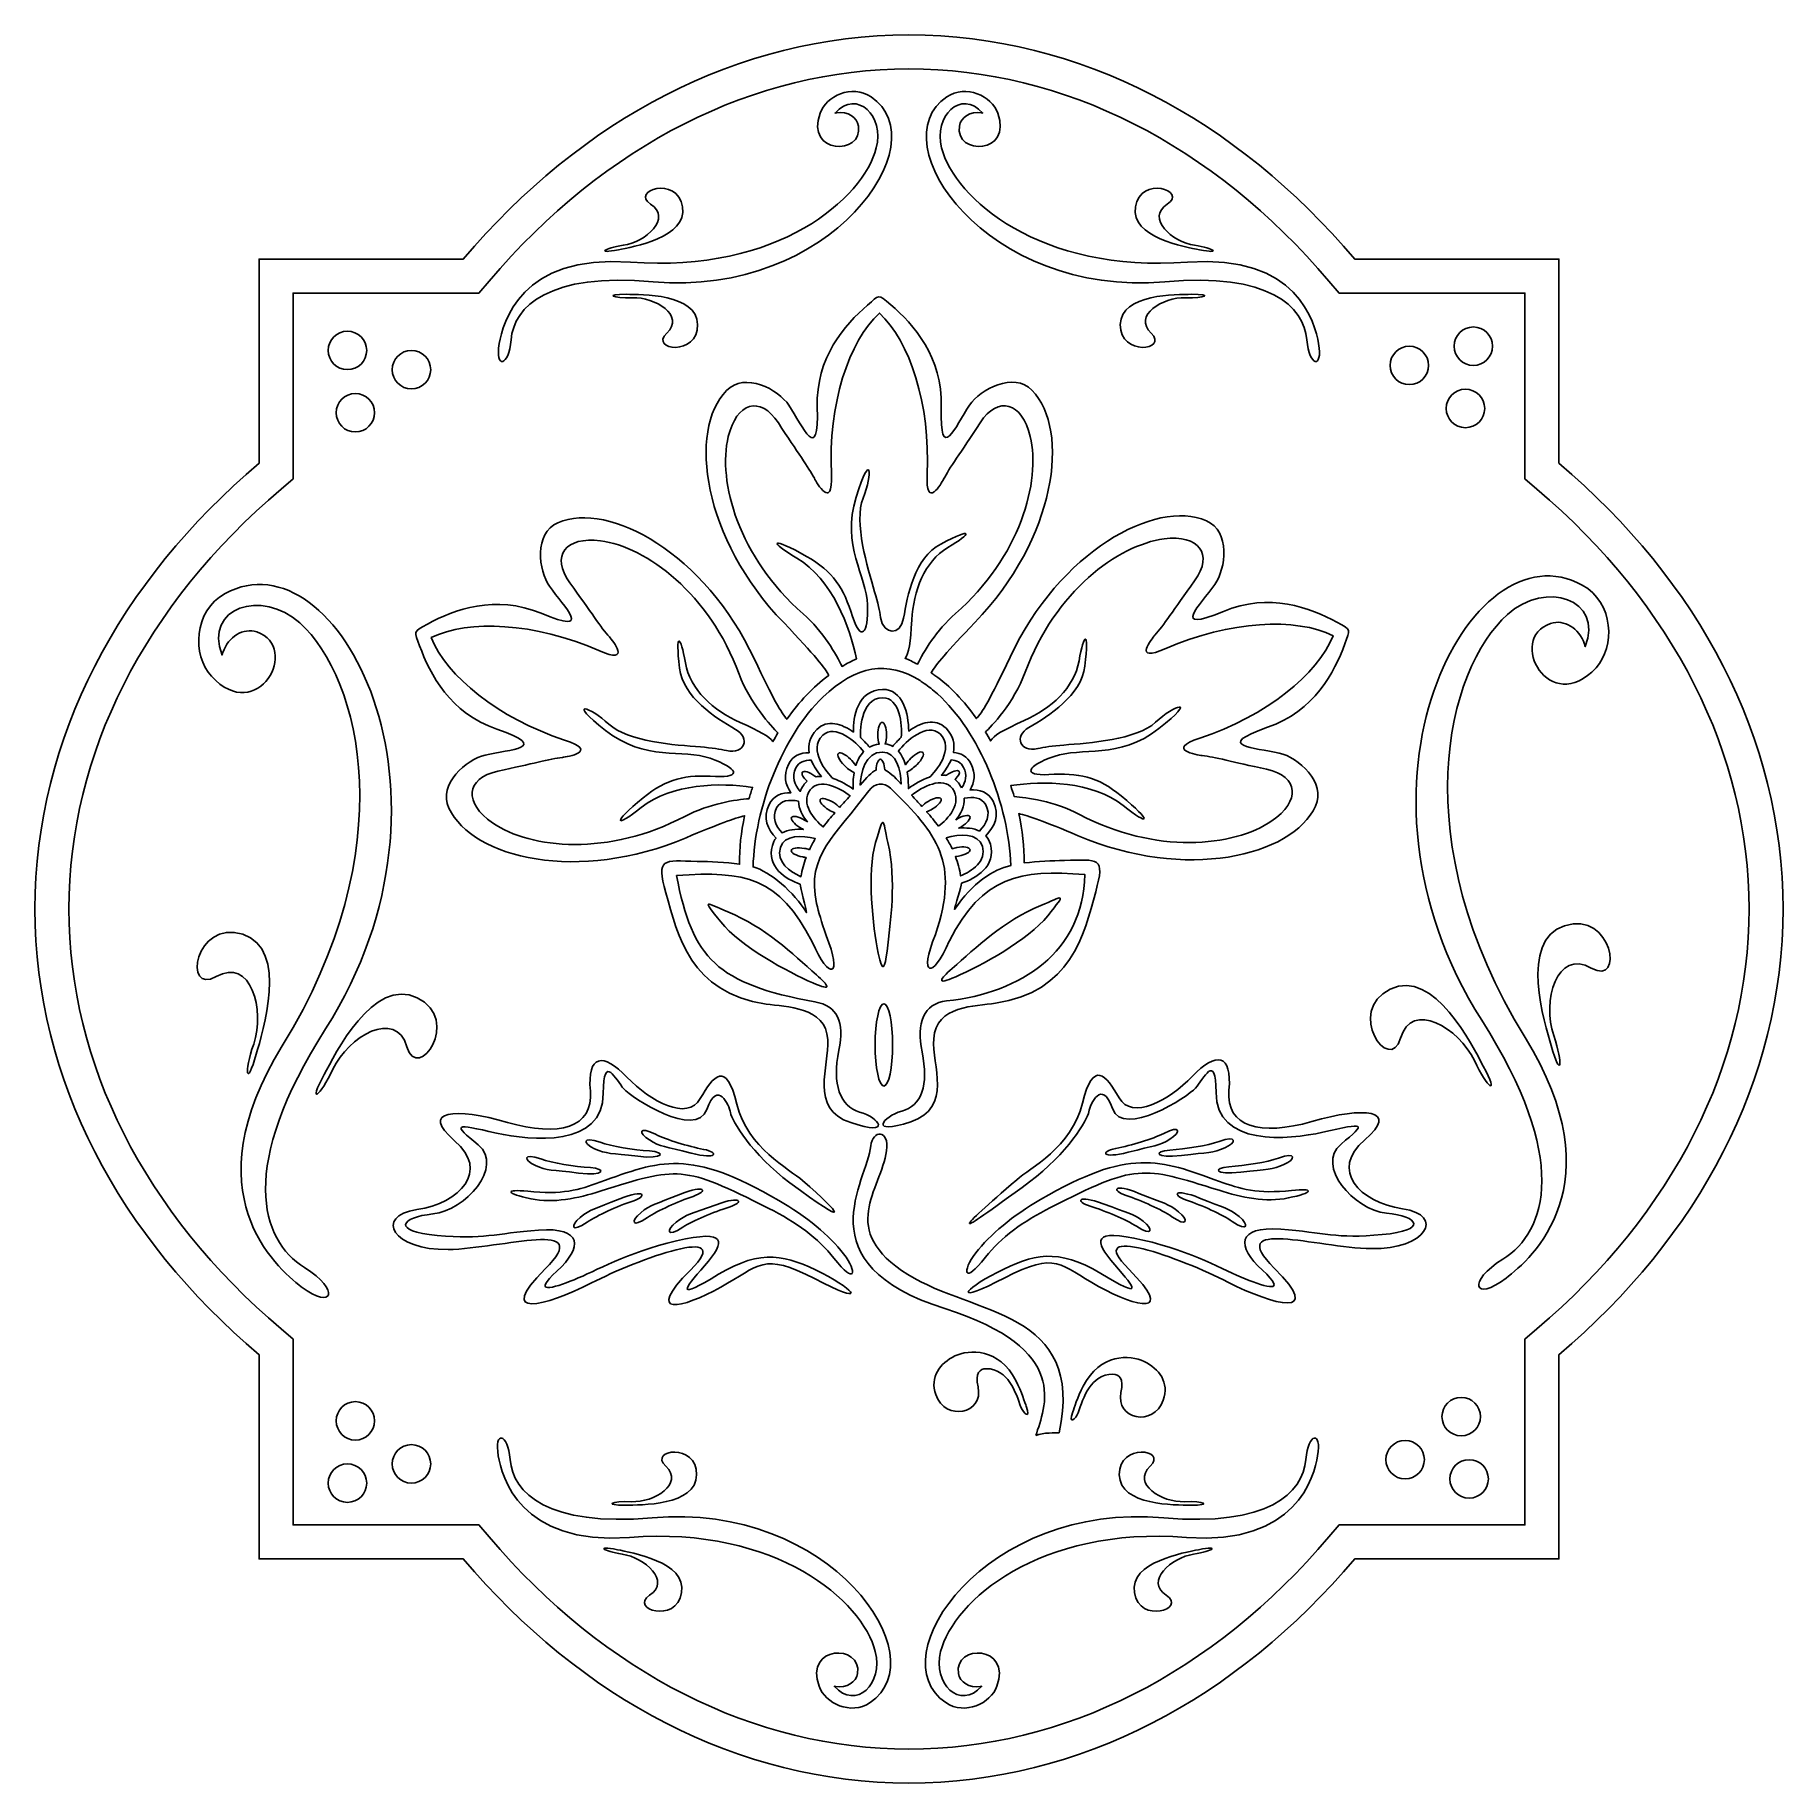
# Model space of a CAD drawing. Header units: centimetres. Extents: x -8.4 to 9.5, y -8.5 to 9.4.
import ezdxf

# ---------------------------------------------------------------- set-up
doc = ezdxf.new("R2010")
doc.units = ezdxf.units.CM
doc.header["$MEASUREMENT"] = 0
doc.layers.add('Layer 1', color=7, linetype='Continuous')

msp = doc.modelspace()

# ---------------------------------------------------------------- linework, layer by layer
at = {"layer": 'Layer 1', "color": 0}
for points, knots in [([(7.22993, 5.0118), (7.22993, 5.0118), (7.22993, 7.10003), (7.22993, 7.10003), (7.22993, 7.10003), (7.22993, 7.10003), (5.14169, 7.10003), (5.14169, 7.10003), (5.14169, 7.10003), (3.93294, 8.52571), (2.3337, 9.39364), (0.57966, 9.39364), (0.57966, 9.39364), (-1.17436, 9.39364), (-2.77361, 8.52571), (-3.98236, 7.10003), (-3.98236, 7.10003), (-3.98236, 7.10003), (-6.07059, 7.10003), (-6.07059, 7.10003), (-6.07059, 7.10003), (-6.07059, 7.10003), (-6.07059, 5.0118), (-6.07059, 5.0118), (-6.07059, 5.0118), (-7.49627, 3.80304), (-8.3642, 2.2038), (-8.3642, 0.44977), (-8.3642, 0.44977), (-8.3642, -1.30426), (-7.49627, -2.9035), (-6.07059, -4.11226), (-6.07059, -4.11226), (-6.07059, -4.11226), (-6.07059, -6.20049), (-6.07059, -6.20049), (-6.07059, -6.20049), (-6.07059, -6.20049), (-3.98236, -6.20049), (-3.98236, -6.20049), (-3.98236, -6.20049), (-2.77361, -7.62617), (-1.17436, -8.4941), (0.57966, -8.4941), (0.57966, -8.4941), (2.3337, -8.4941), (3.93294, -7.62617), (5.14169, -6.20049), (5.14169, -6.20049), (5.14169, -6.20049), (7.22993, -6.20049), (7.22993, -6.20049), (7.22993, -6.20049), (7.22993, -6.20049), (7.22993, -4.11226), (7.22993, -4.11226), (7.22993, -4.11226), (8.65561, -2.9035), (9.52354, -1.30426), (9.52354, 0.44977), (9.52354, 0.44977), (9.52354, 2.2038), (8.65561, 3.80304), (7.22993, 5.0118)], [0, 0, 0, 0, 0.0625, 0.0625, 0.0625, 0.0625, 0.125, 0.125, 0.125, 0.125, 0.1875, 0.1875, 0.1875, 0.1875, 0.25, 0.25, 0.25, 0.25, 0.3125, 0.3125, 0.3125, 0.3125, 0.375, 0.375, 0.375, 0.375, 0.4375, 0.4375, 0.4375, 0.4375, 0.5, 0.5, 0.5, 0.5, 0.5625, 0.5625, 0.5625, 0.5625, 0.625, 0.625, 0.625, 0.625, 0.6875, 0.6875, 0.6875, 0.6875, 0.75, 0.75, 0.75, 0.75, 0.8125, 0.8125, 0.8125, 0.8125, 0.875, 0.875, 0.875, 0.875, 0.9375, 0.9375, 0.9375, 0.9375, 1, 1, 1, 1]), ([(7.00506, -3.84703), (7.00506, -3.84703), (6.88221, -3.95119), (6.88221, -3.95119), (6.88221, -3.95119), (6.88221, -3.95119), (6.88221, -5.85277), (6.88221, -5.85277), (6.88221, -5.85277), (6.88221, -5.85277), (4.98063, -5.85277), (4.98063, -5.85277), (4.98063, -5.85277), (4.98063, -5.85277), (4.87647, -5.97562), (4.87647, -5.97562), (4.87647, -5.97562), (3.68963, -7.37545), (2.16366, -8.14637), (0.57966, -8.14637), (0.57966, -8.14637), (-1.00432, -8.14637), (-2.53029, -7.37545), (-3.71713, -5.97562), (-3.71713, -5.97562), (-3.71713, -5.97562), (-3.82129, -5.85277), (-3.82129, -5.85277), (-3.82129, -5.85277), (-3.82129, -5.85277), (-5.72287, -5.85277), (-5.72287, -5.85277), (-5.72287, -5.85277), (-5.72287, -5.85277), (-5.72287, -3.95119), (-5.72287, -3.95119), (-5.72287, -3.95119), (-5.72287, -3.95119), (-5.84572, -3.84703), (-5.84572, -3.84703), (-5.84572, -3.84703), (-7.24555, -2.66019), (-8.01647, -1.13422), (-8.01647, 0.44977), (-8.01647, 0.44977), (-8.01647, 2.03377), (-7.24555, 3.55973), (-5.84572, 4.74657), (-5.84572, 4.74657), (-5.84572, 4.74657), (-5.72287, 4.85073), (-5.72287, 4.85073), (-5.72287, 4.85073), (-5.72287, 4.85073), (-5.72287, 6.75231), (-5.72287, 6.75231), (-5.72287, 6.75231), (-5.72287, 6.75231), (-3.82129, 6.75231), (-3.82129, 6.75231), (-3.82129, 6.75231), (-3.82129, 6.75231), (-3.71713, 6.87516), (-3.71713, 6.87516), (-3.71713, 6.87516), (-2.53029, 8.27499), (-1.00432, 9.04591), (0.57966, 9.04591), (0.57966, 9.04591), (2.16366, 9.04591), (3.68963, 8.27499), (4.87647, 6.87516), (4.87647, 6.87516), (4.87647, 6.87516), (4.98063, 6.75231), (4.98063, 6.75231), (4.98063, 6.75231), (4.98063, 6.75231), (6.88221, 6.75231), (6.88221, 6.75231), (6.88221, 6.75231), (6.88221, 6.75231), (6.88221, 4.85073), (6.88221, 4.85073), (6.88221, 4.85073), (6.88221, 4.85073), (7.00506, 4.74657), (7.00506, 4.74657), (7.00506, 4.74657), (8.40489, 3.55973), (9.17581, 2.03377), (9.17581, 0.44977), (9.17581, 0.44977), (9.17581, -1.13422), (8.40489, -2.66019), (7.00506, -3.84703)], [0, 0, 0, 0, 0.04166667, 0.04166667, 0.04166667, 0.04166667, 0.08333333, 0.08333333, 0.08333333, 0.08333333, 0.125, 0.125, 0.125, 0.125, 0.16666667, 0.16666667, 0.16666667, 0.16666667, 0.20833333, 0.20833333, 0.20833333, 0.20833333, 0.25, 0.25, 0.25, 0.25, 0.29166667, 0.29166667, 0.29166667, 0.29166667, 0.33333333, 0.33333333, 0.33333333, 0.33333333, 0.375, 0.375, 0.375, 0.375, 0.41666667, 0.41666667, 0.41666667, 0.41666667, 0.45833333, 0.45833333, 0.45833333, 0.45833333, 0.5, 0.5, 0.5, 0.5, 0.54166667, 0.54166667, 0.54166667, 0.54166667, 0.58333333, 0.58333333, 0.58333333, 0.58333333, 0.625, 0.625, 0.625, 0.625, 0.66666667, 0.66666667, 0.66666667, 0.66666667, 0.70833333, 0.70833333, 0.70833333, 0.70833333, 0.75, 0.75, 0.75, 0.75, 0.79166667, 0.79166667, 0.79166667, 0.79166667, 0.83333333, 0.83333333, 0.83333333, 0.83333333, 0.875, 0.875, 0.875, 0.875, 0.91666667, 0.91666667, 0.91666667, 0.91666667, 0.95833333, 0.95833333, 0.95833333, 0.95833333, 1, 1, 1, 1]), ([(-3.49193, 6.27394), (-3.46455, 6.61576), (-3.10223, 6.9646), (-2.03932, 6.8687), (-2.03932, 6.8687), (-0.2128, 6.7039), (0.88429, 8.29616), (0.19219, 8.76051), (0.19219, 8.76051), (-0.00644, 8.89378), (-0.26674, 8.76718), (-0.3305, 8.59285), (-0.3305, 8.59285), (-0.48374, 8.1739), (0.10853, 8.15572), (0.06325, 8.4618), (0.06325, 8.4618), (0.04982, 8.55253), (-0.04932, 8.61303), (-0.1582, 8.59692), (-0.1582, 8.59692), (-0.1642, 8.59604), (-0.17006, 8.59485), (-0.17586, 8.59354), (-0.17586, 8.59354), (0.04852, 8.84344), (0.32947, 8.56319), (0.24514, 8.238), (0.24514, 8.238), (0.11014, 7.71744), (-0.75951, 6.95532), (-2.2695, 7.06943), (-2.2695, 7.06943), (-3.40056, 7.1549), (-3.57628, 6.44157), (-3.61278, 6.23496), (-3.61278, 6.23496), (-3.65873, 5.97491), (-3.51416, 5.9963), (-3.49193, 6.27394)], [0, 0, 0, 0, 0.1, 0.1, 0.1, 0.1, 0.2, 0.2, 0.2, 0.2, 0.3, 0.3, 0.3, 0.3, 0.4, 0.4, 0.4, 0.4, 0.5, 0.5, 0.5, 0.5, 0.6, 0.6, 0.6, 0.6, 0.7, 0.7, 0.7, 0.7, 0.8, 0.8, 0.8, 0.8, 0.9, 0.9, 0.9, 0.9, 1, 1, 1, 1]), ([(3.19782, 6.8687), (4.26073, 6.9646), (4.62305, 6.61576), (4.65043, 6.27394), (4.65043, 6.27394), (4.67267, 5.9963), (4.81723, 5.97491), (4.77129, 6.23496), (4.77129, 6.23496), (4.73478, 6.44157), (4.55906, 7.1549), (3.42801, 7.06943), (3.42801, 7.06943), (1.91801, 6.95532), (1.04836, 7.71744), (0.91337, 8.238), (0.91337, 8.238), (0.82904, 8.56319), (1.10999, 8.84344), (1.33436, 8.59354), (1.33436, 8.59354), (1.32857, 8.59485), (1.3227, 8.59604), (1.31671, 8.59692), (1.31671, 8.59692), (1.20782, 8.61303), (1.10868, 8.55253), (1.09526, 8.4618), (1.09526, 8.4618), (1.04998, 8.15572), (1.64224, 8.1739), (1.48901, 8.59285), (1.48901, 8.59285), (1.42524, 8.76718), (1.16495, 8.89378), (0.96631, 8.76051), (0.96631, 8.76051), (0.27421, 8.29616), (1.3713, 6.7039), (3.19782, 6.8687)], [0, 0, 0, 0, 0.1, 0.1, 0.1, 0.1, 0.2, 0.2, 0.2, 0.2, 0.3, 0.3, 0.3, 0.3, 0.4, 0.4, 0.4, 0.4, 0.5, 0.5, 0.5, 0.5, 0.6, 0.6, 0.6, 0.6, 0.7, 0.7, 0.7, 0.7, 0.8, 0.8, 0.8, 0.8, 0.9, 0.9, 0.9, 0.9, 1, 1, 1, 1]), ([(-2.39428, 7.19583), (-2.25259, 7.22468), (-1.68453, 7.31982), (-1.73747, 7.63488), (-1.73747, 7.63488), (-1.7921, 7.95997), (-2.27617, 7.7997), (-2.06445, 7.66249), (-2.06445, 7.66249), (-1.8444, 7.51988), (-2.11122, 7.27569), (-2.34402, 7.24125), (-2.34402, 7.24125), (-2.54228, 7.21193), (-2.62169, 7.14953), (-2.39428, 7.19583)], [0, 0, 0, 0, 0.25, 0.25, 0.25, 0.25, 0.5, 0.5, 0.5, 0.5, 0.75, 0.75, 0.75, 0.75, 1, 1, 1, 1]), ([(3.55279, 7.19583), (3.78019, 7.14953), (3.70079, 7.21193), (3.50252, 7.24125), (3.50252, 7.24125), (3.26972, 7.27569), (3.0029, 7.51988), (3.22295, 7.66249), (3.22295, 7.66249), (3.43467, 7.7997), (2.9506, 7.95997), (2.89598, 7.63488), (2.89598, 7.63488), (2.84304, 7.31982), (3.4111, 7.22468), (3.55279, 7.19583)], [0, 0, 0, 0, 0.25, 0.25, 0.25, 0.25, 0.5, 0.5, 0.5, 0.5, 0.75, 0.75, 0.75, 0.75, 1, 1, 1, 1]), ([(-4.42782, 3.1424), (-4.32363, 2.85222), (-4.11503, 2.45556), (-3.63772, 2.28917), (-3.63772, 2.28917), (-3.07409, 2.09269), (-3.50372, 2.08298), (-3.75805, 2.02549), (-3.75805, 2.02549), (-3.9488, 1.98238), (-4.24153, 1.72687), (-4.12823, 1.48317), (-4.12823, 1.48317), (-3.88715, 0.96465), (-2.7965, 0.71353), (-1.70073, 1.17958), (-1.70073, 1.17958), (-1.37202, 1.31939), (-1.19965, 1.37935), (-1.10237, 1.40396), (-1.10237, 1.40396), (-1.13865, 1.23666), (-1.15722, 1.06898), (-1.15402, 0.90778), (-1.15402, 0.90778), (-1.30188, 0.93061), (-1.45039, 0.93406), (-1.5888, 0.93731), (-1.5888, 0.93731), (-1.93925, 0.94553), (-2.00795, 0.97753), (-1.90842, 0.61669), (-1.90842, 0.61669), (-1.78607, 0.17308), (-1.66073, -0.40465), (-0.88238, -0.52337), (-0.88238, -0.52337), (-0.67812, -0.55452), (-0.2736, -0.54548), (-0.25085, -0.88673), (-0.25085, -0.88673), (-0.23277, -1.15793), (-0.44972, -1.59183), (-0.01581, -1.73647), (-0.01581, -1.73647), (0.4181, -1.88111), (0.27346, -1.68223), (0.07459, -1.62799), (0.07459, -1.62799), (-0.12429, -1.57375), (-0.21009, -1.33957), (-0.13777, -0.99606), (-0.13777, -0.99606), (-0.0762, -0.70359), (-0.15273, -0.54168), (-0.38267, -0.49979), (-0.38267, -0.49979), (-1.38199, -0.31776), (-1.6382, -0.05979), (-1.79895, 0.79237), (-1.79895, 0.79237), (-1.79855, 0.79231), (-1.79821, 0.79216), (-1.79779, 0.79219), (-1.79779, 0.79219), (-1.09902, 0.84239), (-0.74931, 0.77567), (-0.41119, 0.1138), (-0.41119, 0.1138), (-0.41099, 0.1134), (-0.41079, 0.11302), (-0.41059, 0.11262), (-0.41059, 0.11262), (-0.23692, -0.29182), (-0.09299, -0.24813), (-0.26885, 0.17974), (-0.26885, 0.17974), (-0.26888, 0.17982), (-0.2689, 0.17989), (-0.26893, 0.17997), (-0.26893, 0.17997), (-0.31492, 0.31796), (-0.34688, 0.42123), (-0.36519, 0.50477), (-0.36519, 0.50477), (-0.47508, 1.00595), (-0.16987, 1.19904), (0.16715, 1.65861), (0.16715, 1.65861), (0.22592, 1.73875), (0.32397, 1.75236), (0.39074, 1.68658), (0.39074, 1.68658), (0.87536, 1.20917), (1.09805, 0.93168), (0.85048, 0.18901), (0.85048, 0.18901), (0.85046, 0.18893), (0.85043, 0.18886), (0.85041, 0.18879), (0.85041, 0.18879), (0.67454, -0.23909), (0.81847, -0.28278), (0.99214, 0.12166), (0.99214, 0.12166), (0.99234, 0.12206), (0.99255, 0.12244), (0.99275, 0.12283), (0.99275, 0.12283), (1.33087, 0.78471), (1.71371, 0.85616), (2.37935, 0.80123), (2.37935, 0.80123), (2.37976, 0.80119), (2.3801, 0.80135), (2.38051, 0.80141), (2.38051, 0.80141), (2.35812, 0.00906), (1.73472, -0.4085), (0.96423, -0.49075), (0.96423, -0.49075), (0.73182, -0.51556), (0.65144, -0.7198), (0.71301, -1.01227), (0.71301, -1.01227), (0.78533, -1.35578), (0.70585, -1.56472), (0.50698, -1.61896), (0.50698, -1.61896), (0.3081, -1.6732), (0.16347, -1.87207), (0.59737, -1.72743), (0.59737, -1.72743), (1.03128, -1.5828), (0.81432, -1.14888), (0.8324, -0.87769), (0.8324, -0.87769), (0.85515, -0.53644), (1.25967, -0.54548), (1.46393, -0.51433), (1.46393, -0.51433), (2.24229, -0.3956), (2.36762, 0.18212), (2.48998, 0.62573), (2.48998, 0.62573), (2.58951, 0.98657), (2.5208, 0.95458), (2.17035, 0.94635), (2.17035, 0.94635), (2.03925, 0.94327), (1.89908, 0.9402), (1.75898, 0.92049), (1.75898, 0.92049), (1.7611, 1.08499), (1.74069, 1.25601), (1.70217, 1.42632), (1.70217, 1.42632), (1.79724, 1.40358), (1.96993, 1.34457), (2.31166, 1.19922), (2.31166, 1.19922), (3.40743, 0.73317), (4.49808, 0.98428), (4.73916, 1.50281), (4.73916, 1.50281), (4.85246, 1.74651), (4.55973, 2.00201), (4.36898, 2.04512), (4.36898, 2.04512), (4.11465, 2.10261), (3.68502, 2.11233), (4.24865, 2.3088), (4.24865, 2.3088), (4.72596, 2.47519), (4.93456, 2.87186), (5.03875, 3.16203), (5.03875, 3.16203), (5.0931, 3.31338), (5.11221, 3.30216), (4.95803, 3.38569), (4.95803, 3.38569), (4.6868, 3.53262), (4.26488, 3.69084), (3.79638, 3.49496), (3.79638, 3.49496), (3.24568, 3.26472), (3.55893, 3.55892), (3.70982, 3.77157), (3.70982, 3.77157), (3.82298, 3.93106), (3.87017, 4.31674), (3.62308, 4.42242), (3.62308, 4.42242), (3.09733, 4.6473), (2.11791, 4.10572), (1.6137, 3.02697), (1.6137, 3.02697), (1.41034, 2.59187), (1.32073, 2.4526), (1.27061, 2.39779), (1.27061, 2.39779), (1.14355, 2.5773), (0.99889, 2.73047), (0.84514, 2.84066), (0.84514, 2.84066), (0.83206, 2.85003), (0.8192, 2.85898), (0.80643, 2.86772), (0.80643, 2.86772), (0.85313, 2.94319), (0.96544, 3.08337), (1.25365, 3.38187), (1.25365, 3.38187), (2.08075, 4.23852), (2.23627, 5.34685), (1.83824, 5.75742), (1.83824, 5.75742), (1.65117, 5.95038), (1.30789, 5.76838), (1.19941, 5.60567), (1.19941, 5.60567), (1.05477, 5.38871), (0.89206, 4.99096), (0.91014, 5.58759), (0.91014, 5.58759), (0.92551, 6.09515), (0.62687, 6.43259), (0.39267, 6.63335), (0.39267, 6.63335), (0.25953, 6.74746), (0.27683, 6.73362), (0.15493, 6.62875), (0.15493, 6.62875), (-0.07879, 6.42768), (-0.37464, 6.09101), (-0.35932, 5.58576), (-0.35932, 5.58576), (-0.34124, 4.98914), (-0.50396, 5.38689), (-0.6486, 5.60384), (-0.6486, 5.60384), (-0.75708, 5.76656), (-1.10037, 5.94856), (-1.28744, 5.7556), (-1.28744, 5.7556), (-1.68546, 5.34503), (-1.52994, 4.23669), (-0.70284, 3.38005), (-0.70284, 3.38005), (-0.37799, 3.0436), (-0.27661, 2.90828), (-0.24079, 2.84008), (-0.24079, 2.84008), (-0.24284, 2.8386), (-0.24486, 2.8372), (-0.24693, 2.8357), (-0.24693, 2.8357), (-0.40012, 2.72445), (-0.54416, 2.5706), (-0.67055, 2.39072), (-0.67055, 2.39072), (-0.7226, 2.45345), (-0.81328, 2.60191), (-1.00277, 3.00733), (-1.00277, 3.00733), (-1.50698, 4.08608), (-2.48639, 4.62767), (-3.01215, 4.40278), (-3.01215, 4.40278), (-3.25924, 4.2971), (-3.21205, 3.91143), (-3.09888, 3.75193), (-3.09888, 3.75193), (-2.948, 3.53928), (-2.63475, 3.24508), (-3.18545, 3.47533), (-3.18545, 3.47533), (-3.65395, 3.6712), (-4.07587, 3.51298), (-4.3471, 3.36605), (-4.3471, 3.36605), (-4.50128, 3.28253), (-4.48217, 3.29374), (-4.42782, 3.1424)], [0, 0, 0, 0, 0.01408451, 0.01408451, 0.01408451, 0.01408451, 0.02816901, 0.02816901, 0.02816901, 0.02816901, 0.04225352, 0.04225352, 0.04225352, 0.04225352, 0.05633803, 0.05633803, 0.05633803, 0.05633803, 0.07042254, 0.07042254, 0.07042254, 0.07042254, 0.08450704, 0.08450704, 0.08450704, 0.08450704, 0.09859155, 0.09859155, 0.09859155, 0.09859155, 0.11267606, 0.11267606, 0.11267606, 0.11267606, 0.12676056, 0.12676056, 0.12676056, 0.12676056, 0.14084507, 0.14084507, 0.14084507, 0.14084507, 0.15492958, 0.15492958, 0.15492958, 0.15492958, 0.16901408, 0.16901408, 0.16901408, 0.16901408, 0.18309859, 0.18309859, 0.18309859, 0.18309859, 0.1971831, 0.1971831, 0.1971831, 0.1971831, 0.21126761, 0.21126761, 0.21126761, 0.21126761, 0.22535211, 0.22535211, 0.22535211, 0.22535211, 0.23943662, 0.23943662, 0.23943662, 0.23943662, 0.25352113, 0.25352113, 0.25352113, 0.25352113, 0.26760563, 0.26760563, 0.26760563, 0.26760563, 0.28169014, 0.28169014, 0.28169014, 0.28169014, 0.29577465, 0.29577465, 0.29577465, 0.29577465, 0.30985915, 0.30985915, 0.30985915, 0.30985915, 0.32394366, 0.32394366, 0.32394366, 0.32394366, 0.33802817, 0.33802817, 0.33802817, 0.33802817, 0.35211268, 0.35211268, 0.35211268, 0.35211268, 0.36619718, 0.36619718, 0.36619718, 0.36619718, 0.38028169, 0.38028169, 0.38028169, 0.38028169, 0.3943662, 0.3943662, 0.3943662, 0.3943662, 0.4084507, 0.4084507, 0.4084507, 0.4084507, 0.42253521, 0.42253521, 0.42253521, 0.42253521, 0.43661972, 0.43661972, 0.43661972, 0.43661972, 0.45070423, 0.45070423, 0.45070423, 0.45070423, 0.46478873, 0.46478873, 0.46478873, 0.46478873, 0.47887324, 0.47887324, 0.47887324, 0.47887324, 0.49295775, 0.49295775, 0.49295775, 0.49295775, 0.50704225, 0.50704225, 0.50704225, 0.50704225, 0.52112676, 0.52112676, 0.52112676, 0.52112676, 0.53521127, 0.53521127, 0.53521127, 0.53521127, 0.54929577, 0.54929577, 0.54929577, 0.54929577, 0.56338028, 0.56338028, 0.56338028, 0.56338028, 0.57746479, 0.57746479, 0.57746479, 0.57746479, 0.5915493, 0.5915493, 0.5915493, 0.5915493, 0.6056338, 0.6056338, 0.6056338, 0.6056338, 0.61971831, 0.61971831, 0.61971831, 0.61971831, 0.63380282, 0.63380282, 0.63380282, 0.63380282, 0.64788732, 0.64788732, 0.64788732, 0.64788732, 0.66197183, 0.66197183, 0.66197183, 0.66197183, 0.67605634, 0.67605634, 0.67605634, 0.67605634, 0.69014085, 0.69014085, 0.69014085, 0.69014085, 0.70422535, 0.70422535, 0.70422535, 0.70422535, 0.71830986, 0.71830986, 0.71830986, 0.71830986, 0.73239437, 0.73239437, 0.73239437, 0.73239437, 0.74647887, 0.74647887, 0.74647887, 0.74647887, 0.76056338, 0.76056338, 0.76056338, 0.76056338, 0.77464789, 0.77464789, 0.77464789, 0.77464789, 0.78873239, 0.78873239, 0.78873239, 0.78873239, 0.8028169, 0.8028169, 0.8028169, 0.8028169, 0.81690141, 0.81690141, 0.81690141, 0.81690141, 0.83098592, 0.83098592, 0.83098592, 0.83098592, 0.84507042, 0.84507042, 0.84507042, 0.84507042, 0.85915493, 0.85915493, 0.85915493, 0.85915493, 0.87323944, 0.87323944, 0.87323944, 0.87323944, 0.88732394, 0.88732394, 0.88732394, 0.88732394, 0.90140845, 0.90140845, 0.90140845, 0.90140845, 0.91549296, 0.91549296, 0.91549296, 0.91549296, 0.92957746, 0.92957746, 0.92957746, 0.92957746, 0.94366197, 0.94366197, 0.94366197, 0.94366197, 0.95774648, 0.95774648, 0.95774648, 0.95774648, 0.97183099, 0.97183099, 0.97183099, 0.97183099, 0.98591549, 0.98591549, 0.98591549, 0.98591549, 1, 1, 1, 1]), ([(-1.58301, 6.42927), (-1.58905, 6.74869), (-2.1649, 6.73749), (-2.30948, 6.73973), (-2.30948, 6.73973), (-2.54152, 6.74332), (-2.45197, 6.69663), (-2.25171, 6.70435), (-2.25171, 6.70435), (-2.01655, 6.71341), (-1.7093, 6.52259), (-1.89929, 6.34186), (-1.89929, 6.34186), (-2.08209, 6.16798), (-1.57677, 6.09969), (-1.58301, 6.42927)], [0, 0, 0, 0, 0.25, 0.25, 0.25, 0.25, 0.5, 0.5, 0.5, 0.5, 0.75, 0.75, 0.75, 0.75, 1, 1, 1, 1]), ([(3.41021, 6.70435), (3.61048, 6.69663), (3.70003, 6.74332), (3.46799, 6.73973), (3.46799, 6.73973), (3.32341, 6.73749), (2.74755, 6.74869), (2.74151, 6.42927), (2.74151, 6.42927), (2.73528, 6.09969), (3.24059, 6.16798), (3.05779, 6.34186), (3.05779, 6.34186), (2.8678, 6.52259), (3.17505, 6.71341), (3.41021, 6.70435)], [0, 0, 0, 0, 0.25, 0.25, 0.25, 0.25, 0.5, 0.5, 0.5, 0.5, 0.75, 0.75, 0.75, 0.75, 1, 1, 1, 1]), ([(-0.50396, 3.47045), (-1.16326, 4.04734), (-1.38061, 4.82126), (-1.26941, 5.28427), (-1.26941, 5.28427), (-1.18626, 5.63048), (-0.94345, 5.70882), (-0.75708, 5.42305), (-0.75708, 5.42305), (-0.56006, 5.12095), (-0.44892, 4.97153), (-0.38899, 4.85693), (-0.38899, 4.85693), (-0.36644, 4.81379), (-0.19661, 4.51907), (-0.21469, 4.89874), (-0.21469, 4.89874), (-0.24875, 5.61399), (-0.03626, 6.26011), (0.2764, 6.54813), (0.2764, 6.54813), (0.58797, 6.25921), (0.79948, 5.6143), (0.7655, 4.90056), (0.7655, 4.90056), (0.74742, 4.52089), (0.91466, 4.80903), (0.93415, 4.84774), (0.93415, 4.84774), (0.99262, 4.96384), (1.10449, 5.113), (1.30789, 5.42487), (1.30789, 5.42487), (1.49425, 5.71064), (1.73706, 5.6323), (1.82021, 5.28609), (1.82021, 5.28609), (1.93142, 4.82308), (1.71407, 4.04916), (1.05477, 3.47227), (1.05477, 3.47227), (0.85869, 3.3007), (0.72915, 3.07942), (0.66599, 2.95457), (0.66599, 2.95457), (0.62187, 2.97872), (0.57955, 2.99869), (0.53875, 3.01459), (0.53875, 3.01459), (0.57936, 3.06674), (0.5937, 3.1725), (0.60793, 3.40717), (0.60793, 3.40717), (0.62601, 3.70548), (0.73448, 4.0038), (0.97855, 4.14844), (0.97855, 4.14844), (1.22263, 4.29307), (1.24975, 4.36539), (0.90624, 4.18459), (0.90624, 4.18459), (0.63647, 4.04261), (0.56184, 3.65532), (0.52472, 3.42553), (0.52472, 3.42553), (0.49591, 3.24722), (0.31792, 3.24519), (0.28963, 3.43401), (0.28963, 3.43401), (0.28003, 3.49806), (0.26203, 3.58247), (0.22826, 3.69644), (0.22826, 3.69644), (0.15595, 3.94052), (0.01131, 4.41059), (0.11074, 4.65466), (0.11074, 4.65466), (0.21018, 4.89874), (0.1921, 5.16089), (0.03843, 4.6637), (0.03843, 4.6637), (-0.11525, 4.16651), (0.1469, 3.85916), (0.15595, 3.56085), (0.15595, 3.56085), (0.16498, 3.26253), (0.08441, 3.18049), (0.00227, 3.44333), (0.00227, 3.44333), (-0.08813, 3.7326), (-0.19661, 3.90436), (-0.4678, 4.05804), (-0.4678, 4.05804), (-0.83273, 4.26483), (-0.86544, 4.21544), (-0.56724, 4.03996), (-0.56724, 4.03996), (-0.20908, 3.82918), (-0.0209, 3.33361), (0.0409, 3.00817), (0.0409, 3.00817), (-0.00681, 2.98771), (-0.05503, 2.96197), (-0.10463, 2.9316), (-0.10463, 2.9316), (-0.16322, 3.05122), (-0.29633, 3.28877), (-0.50396, 3.47045)], [0, 0, 0, 0, 0.03703704, 0.03703704, 0.03703704, 0.03703704, 0.07407407, 0.07407407, 0.07407407, 0.07407407, 0.11111111, 0.11111111, 0.11111111, 0.11111111, 0.14814815, 0.14814815, 0.14814815, 0.14814815, 0.18518519, 0.18518519, 0.18518519, 0.18518519, 0.22222222, 0.22222222, 0.22222222, 0.22222222, 0.25925926, 0.25925926, 0.25925926, 0.25925926, 0.2962963, 0.2962963, 0.2962963, 0.2962963, 0.33333333, 0.33333333, 0.33333333, 0.33333333, 0.37037037, 0.37037037, 0.37037037, 0.37037037, 0.40740741, 0.40740741, 0.40740741, 0.40740741, 0.44444444, 0.44444444, 0.44444444, 0.44444444, 0.48148148, 0.48148148, 0.48148148, 0.48148148, 0.51851852, 0.51851852, 0.51851852, 0.51851852, 0.55555556, 0.55555556, 0.55555556, 0.55555556, 0.59259259, 0.59259259, 0.59259259, 0.59259259, 0.62962963, 0.62962963, 0.62962963, 0.62962963, 0.66666667, 0.66666667, 0.66666667, 0.66666667, 0.7037037, 0.7037037, 0.7037037, 0.7037037, 0.74074074, 0.74074074, 0.74074074, 0.74074074, 0.77777778, 0.77777778, 0.77777778, 0.77777778, 0.81481481, 0.81481481, 0.81481481, 0.81481481, 0.85185185, 0.85185185, 0.85185185, 0.85185185, 0.88888889, 0.88888889, 0.88888889, 0.88888889, 0.92592593, 0.92592593, 0.92592593, 0.92592593, 0.96296296, 0.96296296, 0.96296296, 0.96296296, 1, 1, 1, 1]), ([(-5.1665, 5.96881), (-5.05787, 5.96881), (-4.9698, 6.05689), (-4.9698, 6.16552), (-4.9698, 6.16552), (-4.9698, 6.27415), (-5.05787, 6.36223), (-5.1665, 6.36223), (-5.1665, 6.36223), (-5.27514, 6.36223), (-5.36321, 6.27415), (-5.36321, 6.16552), (-5.36321, 6.16552), (-5.36321, 6.05689), (-5.27514, 5.96881), (-5.1665, 5.96881)], [0, 0, 0, 0, 0.25, 0.25, 0.25, 0.25, 0.5, 0.5, 0.5, 0.5, 0.75, 0.75, 0.75, 0.75, 1, 1, 1, 1]), ([(6.35482, 6.01228), (6.46346, 6.01228), (6.55153, 6.10035), (6.55153, 6.20899), (6.55153, 6.20899), (6.55153, 6.31762), (6.46346, 6.40569), (6.35482, 6.40569), (6.35482, 6.40569), (6.24619, 6.40569), (6.15811, 6.31762), (6.15811, 6.20899), (6.15811, 6.20899), (6.15811, 6.10035), (6.24619, 6.01228), (6.35482, 6.01228)], [0, 0, 0, 0, 0.25, 0.25, 0.25, 0.25, 0.5, 0.5, 0.5, 0.5, 0.75, 0.75, 0.75, 0.75, 1, 1, 1, 1]), ([(-4.51162, 5.77177), (-4.40298, 5.77177), (-4.31492, 5.85984), (-4.31492, 5.96847), (-4.31492, 5.96847), (-4.31492, 6.07711), (-4.40298, 6.16518), (-4.51162, 6.16518), (-4.51162, 6.16518), (-4.62025, 6.16518), (-4.70832, 6.07711), (-4.70832, 5.96847), (-4.70832, 5.96847), (-4.70832, 5.85984), (-4.62025, 5.77177), (-4.51162, 5.77177)], [0, 0, 0, 0, 0.25, 0.25, 0.25, 0.25, 0.5, 0.5, 0.5, 0.5, 0.75, 0.75, 0.75, 0.75, 1, 1, 1, 1]), ([(5.69993, 5.81523), (5.80857, 5.81523), (5.89664, 5.9033), (5.89664, 6.01194), (5.89664, 6.01194), (5.89664, 6.12058), (5.80857, 6.20864), (5.69993, 6.20864), (5.69993, 6.20864), (5.5913, 6.20864), (5.50323, 6.12058), (5.50323, 6.01194), (5.50323, 6.01194), (5.50323, 5.9033), (5.5913, 5.81523), (5.69993, 5.81523)], [0, 0, 0, 0, 0.25, 0.25, 0.25, 0.25, 0.5, 0.5, 0.5, 0.5, 0.75, 0.75, 0.75, 0.75, 1, 1, 1, 1]), ([(-5.28207, 5.52802), (-5.28207, 5.41938), (-5.194, 5.33131), (-5.08537, 5.33131), (-5.08537, 5.33131), (-4.97673, 5.33131), (-4.88866, 5.41938), (-4.88866, 5.52802), (-4.88866, 5.52802), (-4.88866, 5.63665), (-4.97673, 5.72472), (-5.08537, 5.72472), (-5.08537, 5.72472), (-5.194, 5.72472), (-5.28207, 5.63665), (-5.28207, 5.52802)], [0, 0, 0, 0, 0.25, 0.25, 0.25, 0.25, 0.5, 0.5, 0.5, 0.5, 0.75, 0.75, 0.75, 0.75, 1, 1, 1, 1]), ([(6.27368, 5.37478), (6.38232, 5.37478), (6.47039, 5.46285), (6.47039, 5.57148), (6.47039, 5.57148), (6.47039, 5.68012), (6.38232, 5.76819), (6.27368, 5.76819), (6.27368, 5.76819), (6.16505, 5.76819), (6.07698, 5.68012), (6.07698, 5.57148), (6.07698, 5.57148), (6.07698, 5.46285), (6.16505, 5.37478), (6.27368, 5.37478)], [0, 0, 0, 0, 0.25, 0.25, 0.25, 0.25, 0.5, 0.5, 0.5, 0.5, 0.75, 0.75, 0.75, 0.75, 1, 1, 1, 1]), ([(-5.60613, -3.21933), (-6.06106, -2.93627), (-6.28563, -2.18318), (-5.3905, -0.77626), (-5.3905, -0.77626), (-3.85231, 1.64139), (-5.27639, 4.30599), (-6.41722, 3.67801), (-6.41722, 3.67801), (-6.74465, 3.49777), (-6.75549, 3.04563), (-6.55917, 2.83214), (-6.55917, 2.83214), (-6.08739, 2.31907), (-5.63755, 3.12828), (-6.09497, 3.28485), (-6.09497, 3.28485), (-6.23055, 3.33125), (-6.38562, 3.23698), (-6.44131, 3.07427), (-6.44131, 3.07427), (-6.44438, 3.06531), (-6.44693, 3.05632), (-6.44928, 3.04734), (-6.44928, 3.04734), (-6.63536, 3.53799), (-6.04487, 3.72713), (-5.65386, 3.37693), (-5.65386, 3.37693), (-5.02793, 2.81634), (-4.59329, 1.06262), (-5.8342, -0.95193), (-5.8342, -0.95193), (-6.76369, -2.46094), (-5.89932, -3.21627), (-5.63864, -3.41507), (-5.63864, -3.41507), (-5.31056, -3.66528), (-5.23661, -3.44924), (-5.60613, -3.21933)], [0, 0, 0, 0, 0.1, 0.1, 0.1, 0.1, 0.2, 0.2, 0.2, 0.2, 0.3, 0.3, 0.3, 0.3, 0.4, 0.4, 0.4, 0.4, 0.5, 0.5, 0.5, 0.5, 0.6, 0.6, 0.6, 0.6, 0.7, 0.7, 0.7, 0.7, 0.8, 0.8, 0.8, 0.8, 0.9, 0.9, 0.9, 0.9, 1, 1, 1, 1]), ([(6.7046, 3.46386), (7.09562, 3.81406), (7.6861, 3.62492), (7.50002, 3.13427), (7.50002, 3.13427), (7.49768, 3.14325), (7.49512, 3.15224), (7.49205, 3.1612), (7.49205, 3.1612), (7.43636, 3.32391), (7.2813, 3.41819), (7.14571, 3.37178), (7.14571, 3.37178), (6.6883, 3.21521), (7.13813, 2.406), (7.60991, 2.91908), (7.60991, 2.91908), (7.80623, 3.13256), (7.79539, 3.5847), (7.46796, 3.76494), (7.46796, 3.76494), (6.32714, 4.39292), (4.90305, 1.72832), (6.44124, -0.68933), (6.44124, -0.68933), (7.33637, -2.09625), (7.1118, -2.84934), (6.65687, -3.1324), (6.65687, -3.1324), (6.28735, -3.36231), (6.3613, -3.57834), (6.68939, -3.32813), (6.68939, -3.32813), (6.95006, -3.12934), (7.81443, -2.37401), (6.88494, -0.865), (6.88494, -0.865), (5.64404, 1.14955), (6.07867, 2.90327), (6.7046, 3.46386)], [0, 0, 0, 0, 0.1, 0.1, 0.1, 0.1, 0.2, 0.2, 0.2, 0.2, 0.3, 0.3, 0.3, 0.3, 0.4, 0.4, 0.4, 0.4, 0.5, 0.5, 0.5, 0.5, 0.6, 0.6, 0.6, 0.6, 0.7, 0.7, 0.7, 0.7, 0.8, 0.8, 0.8, 0.8, 0.9, 0.9, 0.9, 0.9, 1, 1, 1, 1]), ([(-2.59559, 3.09457), (-2.24749, 2.94191), (-2.45677, 3.20113), (-2.48594, 3.23317), (-2.48594, 3.23317), (-2.57346, 3.3293), (-2.67274, 3.48711), (-2.89126, 3.78858), (-2.89126, 3.78858), (-3.09148, 4.06482), (-2.93149, 4.26356), (-2.57844, 4.2174), (-2.57844, 4.2174), (-2.10629, 4.15567), (-1.46127, 3.67593), (-1.15831, 2.85394), (-1.15831, 2.85394), (-1.04774, 2.55395), (-0.83184, 2.32116), (-0.76215, 2.25114), (-0.76215, 2.25114), (-0.77963, 2.22245), (-0.79648, 2.19312), (-0.81304, 2.16349), (-0.81304, 2.16349), (-0.85174, 2.21654), (-0.94662, 2.2673), (-1.14883, 2.35913), (-1.14883, 2.35913), (-1.42095, 2.48269), (-1.66075, 2.69067), (-1.70853, 2.97033), (-1.70853, 2.97033), (-1.75632, 3.24998), (-1.81416, 3.30117), (-1.76816, 2.91572), (-1.76816, 2.91572), (-1.73204, 2.61302), (-1.39706, 2.40482), (-1.19574, 2.28797), (-1.19574, 2.28797), (-1.03953, 2.19731), (-1.10128, 2.03036), (-1.28773, 2.07147), (-1.28773, 2.07147), (-1.35097, 2.08542), (-1.43624, 2.09879), (-1.55475, 2.10801), (-1.55475, 2.10801), (-1.80855, 2.12776), (-2.29925, 2.16079), (-2.49162, 2.34094), (-2.49162, 2.34094), (-2.684, 2.52108), (-2.93528, 2.59795), (-2.52593, 2.27664), (-2.52593, 2.27664), (-2.11657, 1.95532), (-1.7358, 2.09022), (-1.45398, 1.99198), (-1.45398, 1.99198), (-1.17217, 1.89375), (-1.12436, 1.78916), (-1.3992, 1.80645), (-1.3992, 1.80645), (-1.70167, 1.82547), (-1.90086, 1.78559), (-2.14135, 1.58729), (-2.14135, 1.58729), (-2.46497, 1.32045), (-2.43054, 1.27225), (-2.16003, 1.48797), (-2.16003, 1.48797), (-1.84897, 1.73601), (-1.34969, 1.74525), (-1.02158, 1.69413), (-1.02158, 1.69413), (-1.03457, 1.65586), (-1.04674, 1.61738), (-1.05798, 1.57872), (-1.05798, 1.57872), (-1.18662, 1.5679), (-1.46368, 1.52997), (-1.71403, 1.39764), (-1.71403, 1.39764), (-2.48854, 0.98825), (-3.289, 1.06203), (-3.68162, 1.33146), (-3.68162, 1.33146), (-3.9752, 1.53292), (-3.96152, 1.78768), (-3.62801, 1.85953), (-3.62801, 1.85953), (-3.27543, 1.93549), (-3.09615, 1.98584), (-2.9677, 2.00082), (-2.9677, 2.00082), (-2.91934, 2.00646), (-2.58338, 2.05966), (-2.94441, 2.17855), (-2.94441, 2.17855), (-3.62454, 2.40252), (-4.15193, 2.83201), (-4.3091, 3.227), (-4.3091, 3.227), (-3.92786, 3.41465), (-3.24997, 3.38155), (-2.59559, 3.09457)], [0, 0, 0, 0, 0.03703704, 0.03703704, 0.03703704, 0.03703704, 0.07407407, 0.07407407, 0.07407407, 0.07407407, 0.11111111, 0.11111111, 0.11111111, 0.11111111, 0.14814815, 0.14814815, 0.14814815, 0.14814815, 0.18518519, 0.18518519, 0.18518519, 0.18518519, 0.22222222, 0.22222222, 0.22222222, 0.22222222, 0.25925926, 0.25925926, 0.25925926, 0.25925926, 0.2962963, 0.2962963, 0.2962963, 0.2962963, 0.33333333, 0.33333333, 0.33333333, 0.33333333, 0.37037037, 0.37037037, 0.37037037, 0.37037037, 0.40740741, 0.40740741, 0.40740741, 0.40740741, 0.44444444, 0.44444444, 0.44444444, 0.44444444, 0.48148148, 0.48148148, 0.48148148, 0.48148148, 0.51851852, 0.51851852, 0.51851852, 0.51851852, 0.55555556, 0.55555556, 0.55555556, 0.55555556, 0.59259259, 0.59259259, 0.59259259, 0.59259259, 0.62962963, 0.62962963, 0.62962963, 0.62962963, 0.66666667, 0.66666667, 0.66666667, 0.66666667, 0.7037037, 0.7037037, 0.7037037, 0.7037037, 0.74074074, 0.74074074, 0.74074074, 0.74074074, 0.77777778, 0.77777778, 0.77777778, 0.77777778, 0.81481481, 0.81481481, 0.81481481, 0.81481481, 0.85185185, 0.85185185, 0.85185185, 0.85185185, 0.88888889, 0.88888889, 0.88888889, 0.88888889, 0.92592593, 0.92592593, 0.92592593, 0.92592593, 0.96296296, 0.96296296, 0.96296296, 0.96296296, 1, 1, 1, 1]), ([(1.76924, 2.87358), (2.0722, 3.69557), (2.71722, 4.17531), (3.18937, 4.23704), (3.18937, 4.23704), (3.54242, 4.2832), (3.7024, 4.08446), (3.50218, 3.80822), (3.50218, 3.80822), (3.28367, 3.50675), (3.18439, 3.34894), (3.09687, 3.25281), (3.09687, 3.25281), (3.0677, 3.22077), (2.85842, 2.96155), (3.20651, 3.11421), (3.20651, 3.11421), (3.8609, 3.40119), (4.53879, 3.43428), (4.92002, 3.24663), (4.92002, 3.24663), (4.76286, 2.85166), (4.23547, 2.42216), (3.55534, 2.19818), (3.55534, 2.19818), (3.19432, 2.07929), (3.53027, 2.0261), (3.57863, 2.02046), (3.57863, 2.02046), (3.70708, 2.00548), (3.88636, 1.95512), (4.23894, 1.87917), (4.23894, 1.87917), (4.57246, 1.80732), (4.58613, 1.55255), (4.29255, 1.35109), (4.29255, 1.35109), (3.89993, 1.08167), (3.09947, 1.00788), (2.32496, 1.41727), (2.32496, 1.41727), (2.06647, 1.55391), (1.77947, 1.58991), (1.65682, 1.59934), (1.65682, 1.59934), (1.64553, 1.63709), (1.63328, 1.67464), (1.62033, 1.71199), (1.62033, 1.71199), (1.94815, 1.7652), (2.45612, 1.75866), (2.77096, 1.5076), (2.77096, 1.5076), (3.04147, 1.29188), (3.0759, 1.34008), (2.75228, 1.60693), (2.75228, 1.60693), (2.51179, 1.80523), (2.31259, 1.84511), (2.01013, 1.82608), (2.01013, 1.82608), (1.73529, 1.8088), (1.7831, 1.91338), (2.06492, 2.01162), (2.06492, 2.01162), (2.34673, 2.10986), (2.72751, 1.97496), (3.13686, 2.29627), (3.13686, 2.29627), (3.5462, 2.61758), (3.29492, 2.54072), (3.10255, 2.36057), (3.10255, 2.36057), (2.91018, 2.18043), (2.41948, 2.1474), (2.16569, 2.12765), (2.16569, 2.12765), (2.04716, 2.11843), (1.9619, 2.10505), (1.89867, 2.09111), (1.89867, 2.09111), (1.71221, 2.05), (1.65045, 2.21695), (1.80667, 2.30761), (1.80667, 2.30761), (2.00798, 2.42446), (2.34297, 2.63266), (2.37909, 2.93536), (2.37909, 2.93536), (2.42509, 3.32081), (2.36725, 3.26962), (2.31946, 2.98997), (2.31946, 2.98997), (2.27167, 2.71031), (2.03188, 2.50233), (1.75977, 2.37876), (1.75977, 2.37876), (1.53967, 2.27882), (1.44666, 2.22751), (1.41493, 2.16898), (1.41493, 2.16898), (1.39771, 2.19965), (1.38014, 2.22999), (1.36192, 2.25965), (1.36192, 2.25965), (1.41619, 2.31276), (1.65205, 2.55562), (1.76924, 2.87358)], [0, 0, 0, 0, 0.03703704, 0.03703704, 0.03703704, 0.03703704, 0.07407407, 0.07407407, 0.07407407, 0.07407407, 0.11111111, 0.11111111, 0.11111111, 0.11111111, 0.14814815, 0.14814815, 0.14814815, 0.14814815, 0.18518519, 0.18518519, 0.18518519, 0.18518519, 0.22222222, 0.22222222, 0.22222222, 0.22222222, 0.25925926, 0.25925926, 0.25925926, 0.25925926, 0.2962963, 0.2962963, 0.2962963, 0.2962963, 0.33333333, 0.33333333, 0.33333333, 0.33333333, 0.37037037, 0.37037037, 0.37037037, 0.37037037, 0.40740741, 0.40740741, 0.40740741, 0.40740741, 0.44444444, 0.44444444, 0.44444444, 0.44444444, 0.48148148, 0.48148148, 0.48148148, 0.48148148, 0.51851852, 0.51851852, 0.51851852, 0.51851852, 0.55555556, 0.55555556, 0.55555556, 0.55555556, 0.59259259, 0.59259259, 0.59259259, 0.59259259, 0.62962963, 0.62962963, 0.62962963, 0.62962963, 0.66666667, 0.66666667, 0.66666667, 0.66666667, 0.7037037, 0.7037037, 0.7037037, 0.7037037, 0.74074074, 0.74074074, 0.74074074, 0.74074074, 0.77777778, 0.77777778, 0.77777778, 0.77777778, 0.81481481, 0.81481481, 0.81481481, 0.81481481, 0.85185185, 0.85185185, 0.85185185, 0.85185185, 0.88888889, 0.88888889, 0.88888889, 0.88888889, 0.92592593, 0.92592593, 0.92592593, 0.92592593, 0.96296296, 0.96296296, 0.96296296, 0.96296296, 1, 1, 1, 1]), ([(-0.30148, 2.61728), (0.03837, 2.94425), (0.36326, 2.99395), (0.69322, 2.78635), (0.69322, 2.78635), (0.708, 2.77408), (0.72284, 2.76352), (0.73534, 2.75839), (0.73534, 2.75839), (0.78052, 2.72702), (0.82581, 2.69106), (0.87126, 2.65014), (0.87126, 2.65014), (1.30131, 2.26303), (1.60099, 1.51365), (1.62016, 0.8947), (1.62016, 0.8947), (1.44104, 0.85261), (1.22921, 0.72153), (1.04693, 0.44598), (1.04693, 0.44598), (1.04775, 0.47748), (1.11805, 0.6834), (1.11597, 0.71349), (1.11597, 0.71349), (1.26537, 0.76132), (1.47383, 0.88699), (1.41196, 1.11339), (1.41196, 1.11339), (1.40235, 1.14856), (1.38648, 1.17701), (1.366, 1.19979), (1.366, 1.19979), (1.45437, 1.28765), (1.51384, 1.40965), (1.44129, 1.55183), (1.44129, 1.55183), (1.39223, 1.64796), (1.30177, 1.67537), (1.20443, 1.66828), (1.20443, 1.66828), (1.2493, 1.74281), (1.26507, 1.83261), (1.21558, 1.93341), (1.21558, 1.93341), (1.17685, 2.0123), (1.10987, 2.04582), (1.03376, 2.05265), (1.03376, 2.05265), (1.04981, 2.13495), (1.03454, 2.22164), (0.95839, 2.29879), (0.95839, 2.29879), (0.84766, 2.41097), (0.697, 2.35694), (0.57685, 2.27018), (0.57685, 2.27018), (0.57495, 2.44529), (0.51831, 2.70176), (0.30828, 2.69617), (0.30828, 2.69617), (0.05419, 2.68939), (0.005, 2.41357), (0.01167, 2.26023), (0.01167, 2.26023), (-0.10762, 2.34482), (-0.25555, 2.39582), (-0.36472, 2.28523), (-0.36472, 2.28523), (-0.43773, 2.21126), (-0.45484, 2.12851), (-0.44198, 2.04927), (-0.44198, 2.04927), (-0.53078, 2.04941), (-0.61111, 2.01841), (-0.65507, 1.92889), (-0.65507, 1.92889), (-0.71012, 1.81675), (-0.68455, 1.71819), (-0.62783, 1.63917), (-0.62783, 1.63917), (-0.7212, 1.64212), (-0.80654, 1.61204), (-0.8524, 1.51865), (-0.8524, 1.51865), (-0.92047, 1.38), (-0.86525, 1.26211), (-0.78031, 1.17626), (-0.78031, 1.17626), (-0.79685, 1.15525), (-0.81, 1.13016), (-0.81829, 1.09983), (-0.81829, 1.09983), (-0.87849, 0.87954), (-0.68268, 0.75452), (-0.53443, 0.70387), (-0.53443, 0.70387), (-0.53649, 0.67396), (-0.47092, 0.44458), (-0.4701, 0.41327), (-0.4701, 0.41327), (-0.5939, 0.62073), (-0.8446, 0.83636), (-1.01555, 0.87976), (-1.01555, 0.87976), (-1.0012, 1.48452), (-0.71597, 2.2185), (-0.30148, 2.61728)], [0, 0, 0, 0, 0.03703704, 0.03703704, 0.03703704, 0.03703704, 0.07407407, 0.07407407, 0.07407407, 0.07407407, 0.11111111, 0.11111111, 0.11111111, 0.11111111, 0.14814815, 0.14814815, 0.14814815, 0.14814815, 0.18518519, 0.18518519, 0.18518519, 0.18518519, 0.22222222, 0.22222222, 0.22222222, 0.22222222, 0.25925926, 0.25925926, 0.25925926, 0.25925926, 0.2962963, 0.2962963, 0.2962963, 0.2962963, 0.33333333, 0.33333333, 0.33333333, 0.33333333, 0.37037037, 0.37037037, 0.37037037, 0.37037037, 0.40740741, 0.40740741, 0.40740741, 0.40740741, 0.44444444, 0.44444444, 0.44444444, 0.44444444, 0.48148148, 0.48148148, 0.48148148, 0.48148148, 0.51851852, 0.51851852, 0.51851852, 0.51851852, 0.55555556, 0.55555556, 0.55555556, 0.55555556, 0.59259259, 0.59259259, 0.59259259, 0.59259259, 0.62962963, 0.62962963, 0.62962963, 0.62962963, 0.66666667, 0.66666667, 0.66666667, 0.66666667, 0.7037037, 0.7037037, 0.7037037, 0.7037037, 0.74074074, 0.74074074, 0.74074074, 0.74074074, 0.77777778, 0.77777778, 0.77777778, 0.77777778, 0.81481481, 0.81481481, 0.81481481, 0.81481481, 0.85185185, 0.85185185, 0.85185185, 0.85185185, 0.88888889, 0.88888889, 0.88888889, 0.88888889, 0.92592593, 0.92592593, 0.92592593, 0.92592593, 0.96296296, 0.96296296, 0.96296296, 0.96296296, 1, 1, 1, 1]), ([(0.3051, 2.35984), (0.28039, 2.35984), (0.26035, 2.3026), (0.26035, 2.23199), (0.26035, 2.23199), (0.26035, 2.19457), (0.26608, 2.16121), (0.27506, 2.13783), (0.27506, 2.13783), (0.23689, 2.13334), (0.20389, 2.12226), (0.17535, 2.10632), (0.17535, 2.10632), (0.15298, 2.13452), (0.12262, 2.16739), (0.08692, 2.19971), (0.08692, 2.19971), (0.08687, 2.19984), (0.08685, 2.19993), (0.08681, 2.20006), (0.08681, 2.20006), (0.0744, 2.23107), (0.07411, 2.61201), (0.31271, 2.61201), (0.31271, 2.61201), (0.48311, 2.61201), (0.5145, 2.33416), (0.49958, 2.20662), (0.49958, 2.20662), (0.46456, 2.17419), (0.43502, 2.14158), (0.41377, 2.11404), (0.41377, 2.11404), (0.39081, 2.12701), (0.36486, 2.13564), (0.33549, 2.13866), (0.33549, 2.13866), (0.34427, 2.162), (0.34984, 2.19503), (0.34984, 2.23199), (0.34984, 2.23199), (0.34984, 2.3026), (0.32981, 2.35984), (0.3051, 2.35984)], [0, 0, 0, 0, 0.09090909, 0.09090909, 0.09090909, 0.09090909, 0.18181818, 0.18181818, 0.18181818, 0.18181818, 0.27272727, 0.27272727, 0.27272727, 0.27272727, 0.36363636, 0.36363636, 0.36363636, 0.36363636, 0.45454545, 0.45454545, 0.45454545, 0.45454545, 0.54545455, 0.54545455, 0.54545455, 0.54545455, 0.63636364, 0.63636364, 0.63636364, 0.63636364, 0.72727273, 0.72727273, 0.72727273, 0.72727273, 0.81818182, 0.81818182, 0.81818182, 0.81818182, 0.90909091, 0.90909091, 0.90909091, 0.90909091, 1, 1, 1, 1]), ([(-0.08361, 1.92012), (-0.05592, 1.89243), (-0.01592, 1.86271), (0.01744, 1.84433), (0.01744, 1.84433), (0.00641, 1.78159), (0.00569, 1.72089), (0.01002, 1.67613), (0.01002, 1.67613), (-0.04642, 1.71716), (-0.11973, 1.75959), (-0.19529, 1.78475), (-0.19529, 1.78475), (-0.25758, 1.8391), (-0.45893, 2.07805), (-0.30323, 2.2276), (-0.30323, 2.2276), (-0.1785, 2.34738), (0.04121, 2.16162), (0.11574, 2.06015), (0.11574, 2.06015), (0.07805, 2.02092), (0.05243, 1.97083), (0.03559, 1.91829), (0.03559, 1.91829), (0.01835, 1.94142), (-0.00184, 1.96491), (-0.02033, 1.9834), (-0.02033, 1.9834), (-0.07026, 2.03332), (-0.1249, 2.05963), (-0.14237, 2.04216), (-0.14237, 2.04216), (-0.15984, 2.02468), (-0.13353, 1.97005), (-0.08361, 1.92012)], [0, 0, 0, 0, 0.11111111, 0.11111111, 0.11111111, 0.11111111, 0.22222222, 0.22222222, 0.22222222, 0.22222222, 0.33333333, 0.33333333, 0.33333333, 0.33333333, 0.44444444, 0.44444444, 0.44444444, 0.44444444, 0.55555556, 0.55555556, 0.55555556, 0.55555556, 0.66666667, 0.66666667, 0.66666667, 0.66666667, 0.77777778, 0.77777778, 0.77777778, 0.77777778, 0.88888889, 0.88888889, 0.88888889, 0.88888889, 1, 1, 1, 1]), ([(0.56063, 1.85262), (0.59423, 1.87093), (0.63496, 1.90109), (0.66303, 1.92916), (0.66303, 1.92916), (0.71296, 1.97909), (0.73926, 2.03373), (0.72179, 2.0512), (0.72179, 2.0512), (0.70432, 2.06867), (0.64968, 2.04237), (0.59976, 1.99244), (0.59976, 1.99244), (0.58102, 1.97371), (0.56053, 1.94985), (0.54315, 1.92644), (0.54315, 1.92644), (0.52732, 1.97899), (0.50444, 2.0279), (0.47213, 2.06559), (0.47213, 2.06559), (0.54038, 2.16479), (0.76878, 2.36421), (0.8969, 2.24116), (0.8969, 2.24116), (1.0526, 2.09161), (0.85125, 1.85266), (0.78896, 1.79831), (0.78896, 1.79831), (0.70863, 1.77156), (0.63083, 1.72529), (0.57316, 1.68195), (0.57316, 1.68195), (0.57459, 1.73243), (0.57135, 1.7926), (0.56063, 1.85262)], [0, 0, 0, 0, 0.11111111, 0.11111111, 0.11111111, 0.11111111, 0.22222222, 0.22222222, 0.22222222, 0.22222222, 0.33333333, 0.33333333, 0.33333333, 0.33333333, 0.44444444, 0.44444444, 0.44444444, 0.44444444, 0.55555556, 0.55555556, 0.55555556, 0.55555556, 0.66666667, 0.66666667, 0.66666667, 0.66666667, 0.77777778, 0.77777778, 0.77777778, 0.77777778, 0.88888889, 0.88888889, 0.88888889, 0.88888889, 1, 1, 1, 1]), ([(-0.46173, 1.75858), (-0.47594, 1.74646), (-0.48926, 1.73212), (-0.50121, 1.71465), (-0.50121, 1.71465), (-0.51536, 1.69396), (-0.52586, 1.67337), (-0.53382, 1.65294), (-0.53382, 1.65294), (-0.59133, 1.71973), (-0.62578, 1.80354), (-0.57848, 1.89372), (-0.57848, 1.89372), (-0.54715, 1.95346), (-0.48735, 1.97366), (-0.41998, 1.9718), (-0.41998, 1.9718), (-0.39523, 1.90942), (-0.35606, 1.85231), (-0.31678, 1.80726), (-0.31678, 1.80726), (-0.33625, 1.80752), (-0.35527, 1.80573), (-0.37365, 1.80176), (-0.37365, 1.80176), (-0.37625, 1.80437), (-0.37914, 1.80692), (-0.38247, 1.80934), (-0.38247, 1.80934), (-0.43959, 1.85085), (-0.49767, 1.8683), (-0.51219, 1.84831), (-0.51219, 1.84831), (-0.52426, 1.83171), (-0.50219, 1.7945), (-0.46173, 1.75858)], [0, 0, 0, 0, 0.11111111, 0.11111111, 0.11111111, 0.11111111, 0.22222222, 0.22222222, 0.22222222, 0.22222222, 0.33333333, 0.33333333, 0.33333333, 0.33333333, 0.44444444, 0.44444444, 0.44444444, 0.44444444, 0.55555556, 0.55555556, 0.55555556, 0.55555556, 0.66666667, 0.66666667, 0.66666667, 0.66666667, 0.77777778, 0.77777778, 0.77777778, 0.77777778, 0.88888889, 0.88888889, 0.88888889, 0.88888889, 1, 1, 1, 1]), ([(0.33112, 1.87285), (0.32799, 1.93473), (0.30954, 1.98242), (0.28702, 1.98242), (0.28702, 1.98242), (0.2644, 1.98242), (0.24589, 1.9343), (0.24289, 1.87202), (0.24289, 1.87202), (0.19589, 1.84994), (0.1484, 1.79457), (0.0798, 1.71727), (0.0798, 1.71727), (0.08484, 1.83663), (0.12832, 2.05581), (0.30935, 2.05581), (0.30935, 2.05581), (0.44992, 2.05581), (0.49589, 1.86669), (0.49931, 1.72887), (0.49931, 1.72887), (0.42757, 1.80892), (0.37529, 1.85449), (0.33112, 1.87285)], [0, 0, 0, 0, 0.16666667, 0.16666667, 0.16666667, 0.16666667, 0.33333333, 0.33333333, 0.33333333, 0.33333333, 0.5, 0.5, 0.5, 0.5, 0.66666667, 0.66666667, 0.66666667, 0.66666667, 0.83333333, 0.83333333, 0.83333333, 0.83333333, 1, 1, 1, 1]), ([(1.11804, 1.68798), (1.11151, 1.70134), (1.10409, 1.71475), (1.09488, 1.72821), (1.09488, 1.72821), (1.08158, 1.74766), (1.0666, 1.76328), (1.05053, 1.77613), (1.05053, 1.77613), (1.08499, 1.80928), (1.10273, 1.84206), (1.09162, 1.85735), (1.09162, 1.85735), (1.07709, 1.87734), (1.01901, 1.85989), (0.9619, 1.81838), (0.9619, 1.81838), (0.96128, 1.81793), (0.96085, 1.81744), (0.96026, 1.81698), (0.96026, 1.81698), (0.94411, 1.81992), (0.92744, 1.82104), (0.91049, 1.82083), (0.91049, 1.82083), (0.94766, 1.86346), (0.98483, 1.91687), (1.00968, 1.97536), (1.00968, 1.97536), (1.0648, 1.97106), (1.11229, 1.94914), (1.13899, 1.89824), (1.13899, 1.89824), (1.17933, 1.82133), (1.1602, 1.74903), (1.11804, 1.68798)], [0, 0, 0, 0, 0.11111111, 0.11111111, 0.11111111, 0.11111111, 0.22222222, 0.22222222, 0.22222222, 0.22222222, 0.33333333, 0.33333333, 0.33333333, 0.33333333, 0.44444444, 0.44444444, 0.44444444, 0.44444444, 0.55555556, 0.55555556, 0.55555556, 0.55555556, 0.66666667, 0.66666667, 0.66666667, 0.66666667, 0.77777778, 0.77777778, 0.77777778, 0.77777778, 0.88888889, 0.88888889, 0.88888889, 0.88888889, 1, 1, 1, 1]), ([(-0.13086, 1.48929), (-0.14647, 1.50656), (-0.16871, 1.52495), (-0.19572, 1.54137), (-0.19572, 1.54137), (-0.25605, 1.57804), (-0.31537, 1.59064), (-0.3282, 1.56952), (-0.3282, 1.56952), (-0.34104, 1.54841), (-0.30253, 1.50156), (-0.2422, 1.4649), (-0.2422, 1.4649), (-0.22036, 1.45163), (-0.19873, 1.44163), (-0.17932, 1.43512), (-0.17932, 1.43512), (-0.22, 1.38871), (-0.25993, 1.34042), (-0.29756, 1.28986), (-0.29756, 1.28986), (-0.3916, 1.36628), (-0.53407, 1.52573), (-0.43044, 1.66889), (-0.43044, 1.66889), (-0.33952, 1.79448), (-0.12977, 1.69197), (-0.02146, 1.60702), (-0.02146, 1.60702), (-0.05718, 1.5689), (-0.09404, 1.52974), (-0.13086, 1.48929)], [0, 0, 0, 0, 0.125, 0.125, 0.125, 0.125, 0.25, 0.25, 0.25, 0.25, 0.375, 0.375, 0.375, 0.375, 0.5, 0.5, 0.5, 0.5, 0.625, 0.625, 0.625, 0.625, 0.75, 0.75, 0.75, 0.75, 0.875, 0.875, 0.875, 0.875, 1, 1, 1, 1]), ([(0.88153, 1.29569), (0.84303, 1.34764), (0.80208, 1.39718), (0.76035, 1.44476), (0.76035, 1.44476), (0.77936, 1.45129), (0.80037, 1.46102), (0.82162, 1.47394), (0.82162, 1.47394), (0.88195, 1.5106), (0.92046, 1.55745), (0.90762, 1.57856), (0.90762, 1.57856), (0.89479, 1.59968), (0.83547, 1.58708), (0.77514, 1.55041), (0.77514, 1.55041), (0.74874, 1.53437), (0.72693, 1.51644), (0.71136, 1.4995), (0.71136, 1.4995), (0.67583, 1.53851), (0.64029, 1.57629), (0.60576, 1.61313), (0.60576, 1.61313), (0.71092, 1.69929), (0.93052, 1.81173), (1.02411, 1.68245), (1.02411, 1.68245), (1.13138, 1.53425), (0.97496, 1.36861), (0.88153, 1.29569)], [0, 0, 0, 0, 0.125, 0.125, 0.125, 0.125, 0.25, 0.25, 0.25, 0.25, 0.375, 0.375, 0.375, 0.375, 0.5, 0.5, 0.5, 0.5, 0.625, 0.625, 0.625, 0.625, 0.75, 0.75, 0.75, 0.75, 0.875, 0.875, 0.875, 0.875, 1, 1, 1, 1]), ([(-0.55135, 1.55362), (-0.54905, 1.47498), (-0.51042, 1.40208), (-0.46026, 1.34178), (-0.46026, 1.34178), (-0.47204, 1.34881), (-0.48214, 1.35484), (-0.48976, 1.35947), (-0.48976, 1.35947), (-0.5501, 1.39614), (-0.60942, 1.40875), (-0.62225, 1.38762), (-0.62225, 1.38762), (-0.63508, 1.36651), (-0.59657, 1.31967), (-0.53624, 1.283), (-0.53624, 1.283), (-0.52763, 1.27776), (-0.51518, 1.27139), (-0.50059, 1.26448), (-0.50059, 1.26448), (-0.57881, 1.27015), (-0.65762, 1.26223), (-0.71843, 1.22859), (-0.71843, 1.22859), (-0.78332, 1.29748), (-0.8265, 1.38683), (-0.77581, 1.48349), (-0.77581, 1.48349), (-0.73451, 1.56223), (-0.64375, 1.57229), (-0.55135, 1.55362)], [0, 0, 0, 0, 0.125, 0.125, 0.125, 0.125, 0.25, 0.25, 0.25, 0.25, 0.375, 0.375, 0.375, 0.375, 0.5, 0.5, 0.5, 0.5, 0.625, 0.625, 0.625, 0.625, 0.75, 0.75, 0.75, 0.75, 0.875, 0.875, 0.875, 0.875, 1, 1, 1, 1]), ([(0.35482, 0.01725), (0.39099, 0.34281), (0.4533, 0.72668), (0.36386, 1.12914), (0.36386, 1.12914), (0.30962, 1.37321), (0.3277, 1.43649), (0.2373, 1.12914), (0.2373, 1.12914), (0.1469, 0.82179), (0.21018, 0.27037), (0.26442, -0.00083), (0.26442, -0.00083), (0.30962, -0.22682), (0.33674, -0.14546), (0.35482, 0.01725)], [0, 0, 0, 0, 0.25, 0.25, 0.25, 0.25, 0.5, 0.5, 0.5, 0.5, 0.75, 0.75, 0.75, 0.75, 1, 1, 1, 1]), ([(1.20168, 1.39667), (1.18884, 1.41778), (1.12952, 1.40518), (1.06919, 1.36851), (1.06919, 1.36851), (1.06658, 1.36692), (1.06332, 1.36497), (1.06016, 1.36307), (1.06016, 1.36307), (1.11058, 1.426), (1.14786, 1.50181), (1.14501, 1.58324), (1.14501, 1.58324), (1.2353, 1.60185), (1.32355, 1.59209), (1.36525, 1.51548), (1.36525, 1.51548), (1.42043, 1.41412), (1.37054, 1.31931), (1.30063, 1.2479), (1.30063, 1.2479), (1.23999, 1.27733), (1.16379, 1.28368), (1.08847, 1.27757), (1.08847, 1.27757), (1.09935, 1.2829), (1.10876, 1.28785), (1.11566, 1.29204), (1.11566, 1.29204), (1.176, 1.3287), (1.21451, 1.37555), (1.20168, 1.39667)], [0, 0, 0, 0, 0.125, 0.125, 0.125, 0.125, 0.25, 0.25, 0.25, 0.25, 0.375, 0.375, 0.375, 0.375, 0.5, 0.5, 0.5, 0.5, 0.625, 0.625, 0.625, 0.625, 0.75, 0.75, 0.75, 0.75, 0.875, 0.875, 0.875, 0.875, 1, 1, 1, 1]), ([(-0.44019, 1.05648), (-0.45558, 1.06191), (-0.47277, 1.0666), (-0.49132, 1.06999), (-0.49132, 1.06999), (-0.56077, 1.08272), (-0.62068, 1.07333), (-0.62513, 1.04902), (-0.62513, 1.04902), (-0.62958, 1.02472), (-0.57689, 0.99469), (-0.50745, 0.98197), (-0.50745, 0.98197), (-0.49582, 0.97984), (-0.48465, 0.97855), (-0.47378, 0.97763), (-0.47378, 0.97763), (-0.49736, 0.91543), (-0.51527, 0.8499), (-0.52581, 0.78054), (-0.52581, 0.78054), (-0.63822, 0.82961), (-0.78207, 0.92876), (-0.73645, 1.07972), (-0.73645, 1.07972), (-0.69682, 1.21085), (-0.51141, 1.20398), (-0.37896, 1.16968), (-0.37896, 1.16968), (-0.40117, 1.1332), (-0.42171, 1.0955), (-0.44019, 1.05648)], [0, 0, 0, 0, 0.125, 0.125, 0.125, 0.125, 0.25, 0.25, 0.25, 0.25, 0.375, 0.375, 0.375, 0.375, 0.5, 0.5, 0.5, 0.5, 0.625, 0.625, 0.625, 0.625, 0.75, 0.75, 0.75, 0.75, 0.875, 0.875, 0.875, 0.875, 1, 1, 1, 1]), ([(0.95992, 1.1797), (1.0929, 1.21687), (1.2892, 1.22873), (1.33012, 1.09328), (1.33012, 1.09328), (1.37737, 0.93688), (1.22126, 0.83607), (1.10745, 0.78897), (1.10745, 0.78897), (1.09692, 0.85862), (1.07895, 0.9244), (1.05528, 0.98682), (1.05528, 0.98682), (1.06551, 0.98775), (1.07599, 0.98902), (1.08687, 0.99101), (1.08687, 0.99101), (1.15632, 1.00374), (1.209, 1.03375), (1.20455, 1.05806), (1.20455, 1.05806), (1.2001, 1.08237), (1.14019, 1.09176), (1.07074, 1.07904), (1.07074, 1.07904), (1.05295, 1.07578), (1.03633, 1.07136), (1.02142, 1.06622), (1.02142, 1.06622), (1.00286, 1.10535), (0.98223, 1.14314), (0.95992, 1.1797)], [0, 0, 0, 0, 0.125, 0.125, 0.125, 0.125, 0.25, 0.25, 0.25, 0.25, 0.375, 0.375, 0.375, 0.375, 0.5, 0.5, 0.5, 0.5, 0.625, 0.625, 0.625, 0.625, 0.75, 0.75, 0.75, 0.75, 0.875, 0.875, 0.875, 0.875, 1, 1, 1, 1]), ([(-0.36807, -0.22294), (-0.61424, -0.00684), (-0.89326, 0.26407), (-1.27441, 0.42124), (-1.27441, 0.42124), (-1.50556, 0.51654), (-1.54708, 0.5676), (-1.34688, 0.31749), (-1.34688, 0.31749), (-1.14669, 0.06736), (-0.6584, -0.19655), (-0.40502, -0.3074), (-0.40502, -0.3074), (-0.19387, -0.39977), (-0.24503, -0.33094), (-0.36807, -0.22294)], [0, 0, 0, 0, 0.25, 0.25, 0.25, 0.25, 0.5, 0.5, 0.5, 0.5, 0.75, 0.75, 0.75, 0.75, 1, 1, 1, 1]), ([(1.05789, -0.24412), (1.31128, -0.13327), (1.79956, 0.13064), (1.99976, 0.38076), (1.99976, 0.38076), (2.19996, 0.63088), (2.15843, 0.57982), (1.92728, 0.4845), (1.92728, 0.4845), (1.54613, 0.32735), (1.26712, 0.05643), (1.02095, -0.15966), (1.02095, -0.15966), (0.89791, -0.26767), (0.84674, -0.33649), (1.05789, -0.24412)], [0, 0, 0, 0, 0.25, 0.25, 0.25, 0.25, 0.5, 0.5, 0.5, 0.5, 0.75, 0.75, 0.75, 0.75, 1, 1, 1, 1]), ([(7.28857, 0.279), (6.81321, 0.12663), (7.08836, -0.73023), (7.14988, -0.94762), (7.14988, -0.94762), (7.24862, -1.29653), (7.27832, -1.14156), (7.17691, -0.84528), (7.17691, -0.84528), (7.05783, -0.49738), (7.20556, 0.0481), (7.5613, -0.15517), (7.5613, -0.15517), (7.90357, -0.35074), (7.77905, 0.43621), (7.28857, 0.279)], [0, 0, 0, 0, 0.25, 0.25, 0.25, 0.25, 0.5, 0.5, 0.5, 0.5, 0.75, 0.75, 0.75, 0.75, 1, 1, 1, 1]), ([(-6.12617, -0.93221), (-6.22758, -1.22849), (-6.19788, -1.38346), (-6.09914, -1.03455), (-6.09914, -1.03455), (-6.03762, -0.81716), (-5.76247, 0.0397), (-6.23783, 0.19206), (-6.23783, 0.19206), (-6.72831, 0.34928), (-6.85283, -0.43767), (-6.51056, -0.2421), (-6.51056, -0.2421), (-6.15481, -0.03883), (-6.00709, -0.58431), (-6.12617, -0.93221)], [0, 0, 0, 0, 0.25, 0.25, 0.25, 0.25, 0.5, 0.5, 0.5, 0.5, 0.75, 0.75, 0.75, 0.75, 1, 1, 1, 1]), ([(5.60944, -0.8726), (5.72415, -0.47927), (6.20932, -0.76904), (6.36533, -1.10202), (6.36533, -1.10202), (6.49818, -1.38559), (6.6272, -1.47644), (6.45586, -1.15686), (6.45586, -1.15686), (6.34911, -0.95775), (5.95183, -0.15024), (5.50405, -0.37084), (5.50405, -0.37084), (5.04201, -0.59845), (5.49908, -1.25104), (5.60944, -0.8726)], [0, 0, 0, 0, 0.25, 0.25, 0.25, 0.25, 0.5, 0.5, 0.5, 0.5, 0.75, 0.75, 0.75, 0.75, 1, 1, 1, 1]), ([(-4.5587, -0.95953), (-4.44834, -1.33797), (-3.99127, -0.68539), (-4.4533, -0.45777), (-4.4533, -0.45777), (-4.90109, -0.23717), (-5.29837, -1.04468), (-5.40512, -1.24379), (-5.40512, -1.24379), (-5.57645, -1.56337), (-5.44744, -1.47252), (-5.31458, -1.18895), (-5.31458, -1.18895), (-5.15858, -0.85597), (-4.67341, -0.5662), (-4.5587, -0.95953)], [0, 0, 0, 0, 0.25, 0.25, 0.25, 0.25, 0.5, 0.5, 0.5, 0.5, 0.75, 0.75, 0.75, 0.75, 1, 1, 1, 1]), ([(0.32246, -1.36285), (0.37188, -1.36285), (0.41195, -1.17396), (0.41195, -0.94097), (0.41195, -0.94097), (0.41195, -0.70797), (0.37188, -0.51909), (0.32246, -0.51909), (0.32246, -0.51909), (0.27304, -0.51909), (0.23297, -0.70797), (0.23297, -0.94097), (0.23297, -0.94097), (0.23297, -1.17396), (0.27304, -1.36285), (0.32246, -1.36285)], [0, 0, 0, 0, 0.25, 0.25, 0.25, 0.25, 0.5, 0.5, 0.5, 0.5, 0.75, 0.75, 0.75, 0.75, 1, 1, 1, 1]), ([(-3.14438, -3.23334), (-3.66272, -3.75169), (-3.14438, -3.61934), (-2.67015, -3.37671), (-2.67015, -3.37671), (-2.19592, -3.13408), (-1.17026, -2.75911), (-1.65552, -3.24437), (-1.65552, -3.24437), (-2.14078, -3.72963), (-1.74375, -3.6414), (-1.34672, -3.42083), (-1.34672, -3.42083), (-0.94969, -3.20026), (-0.9166, -3.05689), (-0.38724, -3.3326), (-0.38724, -3.3326), (0.14214, -3.60831), (0.05391, -3.46494), (-0.31003, -3.27746), (-0.31003, -3.27746), (-0.67398, -3.08997), (-0.92764, -3.0238), (-1.36878, -3.28848), (-1.36878, -3.28848), (-1.80992, -3.55317), (-1.73272, -3.45392), (-1.51215, -3.20026), (-1.51215, -3.20026), (-1.29158, -2.9466), (-1.28055, -2.82528), (-1.79889, -2.9466), (-1.79889, -2.9466), (-2.31723, -3.06791), (-2.62603, -3.2554), (-2.84661, -3.34363), (-2.84661, -3.34363), (-3.06718, -3.43186), (-3.28775, -3.49803), (-3.02307, -3.2554), (-3.02307, -3.2554), (-2.75838, -3.01277), (-2.75838, -2.80323), (-3.21055, -2.83631), (-3.21055, -2.83631), (-3.66272, -2.8694), (-3.77301, -2.93557), (-4.24724, -2.89145), (-4.24724, -2.89145), (-4.72147, -2.84734), (-4.62221, -2.70397), (-4.29135, -2.67089), (-4.29135, -2.67089), (-3.96049, -2.6378), (-3.56346, -2.18563), (-3.82815, -1.96506), (-3.82815, -1.96506), (-4.09284, -1.74448), (-4.08181, -1.74448), (-3.64067, -1.84374), (-3.64067, -1.84374), (-3.28775, -1.92315), (-2.54884, -1.99226), (-2.54884, -1.43568), (-2.54884, -1.43568), (-2.54884, -1.0166), (-2.41649, -1.30334), (-2.33929, -1.39157), (-2.33929, -1.39157), (-2.26209, -1.4798), (-1.60038, -1.90991), (-1.49009, -1.60111), (-1.49009, -1.60111), (-1.37981, -1.29231), (-1.25849, -1.557), (-1.24746, -1.6342), (-1.24746, -1.6342), (-1.23644, -1.7114), (-1.02689, -2.06431), (-0.64089, -2.35105), (-0.64089, -2.35105), (-0.00919, -2.82032), (-0.09824, -2.6846), (-0.50855, -2.329), (-0.50855, -2.329), (-0.64293, -2.21253), (-1.071, -1.99814), (-1.18129, -1.54597), (-1.18129, -1.54597), (-1.29158, -1.0938), (-1.42392, -1.25923), (-1.55626, -1.49083), (-1.55626, -1.49083), (-1.68861, -1.72243), (-2.06358, -1.52391), (-2.30621, -1.27025), (-2.30621, -1.27025), (-2.54884, -1.0166), (-2.71426, -1.03865), (-2.68118, -1.41363), (-2.68118, -1.41363), (-2.64809, -1.7886), (-3.00101, -1.88785), (-3.53038, -1.73345), (-3.53038, -1.73345), (-4.05975, -1.57905), (-4.43472, -1.61214), (-4.07078, -1.92094), (-4.07078, -1.92094), (-3.70684, -2.22974), (-4.01564, -2.5606), (-4.45678, -2.62677), (-4.45678, -2.62677), (-4.89792, -2.69294), (-4.69941, -3.04585), (-4.13695, -3.03483), (-4.13695, -3.03483), (-3.57449, -3.0238), (-2.62603, -2.715), (-3.14438, -3.23334)], [0, 0, 0, 0, 0.03333333, 0.03333333, 0.03333333, 0.03333333, 0.06666667, 0.06666667, 0.06666667, 0.06666667, 0.1, 0.1, 0.1, 0.1, 0.13333333, 0.13333333, 0.13333333, 0.13333333, 0.16666667, 0.16666667, 0.16666667, 0.16666667, 0.2, 0.2, 0.2, 0.2, 0.23333333, 0.23333333, 0.23333333, 0.23333333, 0.26666667, 0.26666667, 0.26666667, 0.26666667, 0.3, 0.3, 0.3, 0.3, 0.33333333, 0.33333333, 0.33333333, 0.33333333, 0.36666667, 0.36666667, 0.36666667, 0.36666667, 0.4, 0.4, 0.4, 0.4, 0.43333333, 0.43333333, 0.43333333, 0.43333333, 0.46666667, 0.46666667, 0.46666667, 0.46666667, 0.5, 0.5, 0.5, 0.5, 0.53333333, 0.53333333, 0.53333333, 0.53333333, 0.56666667, 0.56666667, 0.56666667, 0.56666667, 0.6, 0.6, 0.6, 0.6, 0.63333333, 0.63333333, 0.63333333, 0.63333333, 0.66666667, 0.66666667, 0.66666667, 0.66666667, 0.7, 0.7, 0.7, 0.7, 0.73333333, 0.73333333, 0.73333333, 0.73333333, 0.76666667, 0.76666667, 0.76666667, 0.76666667, 0.8, 0.8, 0.8, 0.8, 0.83333333, 0.83333333, 0.83333333, 0.83333333, 0.86666667, 0.86666667, 0.86666667, 0.86666667, 0.9, 0.9, 0.9, 0.9, 0.93333333, 0.93333333, 0.93333333, 0.93333333, 0.96666667, 0.96666667, 0.96666667, 0.96666667, 1, 1, 1, 1]), ([(5.6297, -2.61773), (5.18855, -2.55156), (4.87975, -2.2207), (5.2437, -1.9119), (5.2437, -1.9119), (5.60764, -1.6031), (5.23267, -1.57001), (4.7033, -1.72442), (4.7033, -1.72442), (4.17393, -1.87882), (3.82101, -1.77956), (3.85409, -1.40459), (3.85409, -1.40459), (3.88719, -1.02961), (3.72175, -1.00756), (3.47912, -1.26121), (3.47912, -1.26121), (3.2365, -1.51487), (2.86153, -1.71338), (2.72918, -1.48179), (2.72918, -1.48179), (2.59684, -1.25019), (2.4645, -1.08476), (2.35421, -1.53693), (2.35421, -1.53693), (2.24393, -1.9891), (1.81585, -2.20349), (1.68147, -2.31996), (1.68147, -2.31996), (1.07181, -2.84832), (0.95948, -2.97665), (1.81381, -2.34201), (1.81381, -2.34201), (2.19981, -2.05527), (2.40935, -1.70236), (2.42038, -1.62516), (2.42038, -1.62516), (2.43141, -1.54796), (2.55273, -1.28327), (2.66301, -1.59207), (2.66301, -1.59207), (2.7733, -1.90088), (3.43501, -1.47076), (3.51221, -1.38253), (3.51221, -1.38253), (3.58941, -1.2943), (3.72175, -1.00756), (3.72175, -1.42664), (3.72175, -1.42664), (3.72175, -1.98322), (4.46066, -1.9141), (4.81358, -1.8347), (4.81358, -1.8347), (5.25472, -1.73544), (5.26576, -1.73544), (5.00107, -1.95601), (5.00107, -1.95601), (4.73638, -2.17659), (5.13341, -2.62876), (5.46427, -2.66184), (5.46427, -2.66184), (5.79513, -2.69493), (5.89438, -2.8383), (5.42016, -2.88242), (5.42016, -2.88242), (4.94593, -2.92653), (4.83564, -2.86036), (4.38347, -2.82727), (4.38347, -2.82727), (3.9313, -2.79419), (3.9313, -3.00373), (4.19598, -3.24636), (4.19598, -3.24636), (4.46067, -3.48899), (4.24009, -3.42282), (4.01953, -3.33459), (4.01953, -3.33459), (3.79895, -3.24636), (3.49015, -3.05888), (2.97181, -2.93756), (2.97181, -2.93756), (2.45347, -2.81625), (2.4645, -2.93756), (2.68507, -3.19122), (2.68507, -3.19122), (2.90564, -3.44487), (2.98284, -3.54413), (2.54169, -3.27945), (2.54169, -3.27945), (2.10055, -3.01476), (1.8469, -3.08093), (1.48295, -3.26842), (1.48295, -3.26842), (1.11901, -3.4559), (1.03078, -3.59927), (1.56015, -3.32356), (1.56015, -3.32356), (2.08953, -3.04784), (2.12261, -3.19122), (2.51964, -3.41179), (2.51964, -3.41179), (2.91667, -3.63236), (3.3137, -3.72059), (2.82844, -3.23533), (2.82844, -3.23533), (2.34318, -2.75007), (3.36884, -3.12505), (3.84307, -3.36768), (3.84307, -3.36768), (4.3173, -3.6103), (4.83564, -3.74265), (4.3173, -3.2243), (4.3173, -3.2243), (3.79895, -2.70596), (4.74741, -3.01476), (5.30987, -3.02579), (5.30987, -3.02579), (5.87233, -3.03682), (6.07084, -2.6839), (5.6297, -2.61773)], [0, 0, 0, 0, 0.03333333, 0.03333333, 0.03333333, 0.03333333, 0.06666667, 0.06666667, 0.06666667, 0.06666667, 0.1, 0.1, 0.1, 0.1, 0.13333333, 0.13333333, 0.13333333, 0.13333333, 0.16666667, 0.16666667, 0.16666667, 0.16666667, 0.2, 0.2, 0.2, 0.2, 0.23333333, 0.23333333, 0.23333333, 0.23333333, 0.26666667, 0.26666667, 0.26666667, 0.26666667, 0.3, 0.3, 0.3, 0.3, 0.33333333, 0.33333333, 0.33333333, 0.33333333, 0.36666667, 0.36666667, 0.36666667, 0.36666667, 0.4, 0.4, 0.4, 0.4, 0.43333333, 0.43333333, 0.43333333, 0.43333333, 0.46666667, 0.46666667, 0.46666667, 0.46666667, 0.5, 0.5, 0.5, 0.5, 0.53333333, 0.53333333, 0.53333333, 0.53333333, 0.56666667, 0.56666667, 0.56666667, 0.56666667, 0.6, 0.6, 0.6, 0.6, 0.63333333, 0.63333333, 0.63333333, 0.63333333, 0.66666667, 0.66666667, 0.66666667, 0.66666667, 0.7, 0.7, 0.7, 0.7, 0.73333333, 0.73333333, 0.73333333, 0.73333333, 0.76666667, 0.76666667, 0.76666667, 0.76666667, 0.8, 0.8, 0.8, 0.8, 0.83333333, 0.83333333, 0.83333333, 0.83333333, 0.86666667, 0.86666667, 0.86666667, 0.86666667, 0.9, 0.9, 0.9, 0.9, 0.93333333, 0.93333333, 0.93333333, 0.93333333, 0.96666667, 0.96666667, 0.96666667, 0.96666667, 1, 1, 1, 1]), ([(-1.64935, -2.04843), (-1.38039, -2.11752), (-1.3593, -2.04243), (-1.52184, -2.00973), (-1.52184, -2.00973), (-1.68438, -1.97703), (-1.89853, -1.9139), (-2.01313, -1.85551), (-2.01313, -1.85551), (-2.19027, -1.76524), (-2.1895, -1.84321), (-2.0765, -1.91384), (-2.0765, -1.91384), (-1.96349, -1.98447), (-1.91831, -1.97935), (-1.64935, -2.04843)], [0, 0, 0, 0, 0.25, 0.25, 0.25, 0.25, 0.5, 0.5, 0.5, 0.5, 0.75, 0.75, 0.75, 0.75, 1, 1, 1, 1]), ([(3.18604, -1.84647), (3.07145, -1.90486), (2.85729, -1.96799), (2.69475, -2.00069), (2.69475, -2.00069), (2.53222, -2.0334), (2.55331, -2.10847), (2.82227, -2.03939), (2.82227, -2.03939), (3.09123, -1.97031), (3.13641, -1.97543), (3.24942, -1.90481), (3.24942, -1.90481), (3.36242, -1.83418), (3.36319, -1.75619), (3.18604, -1.84647)], [0, 0, 0, 0, 0.25, 0.25, 0.25, 0.25, 0.5, 0.5, 0.5, 0.5, 0.75, 0.75, 0.75, 0.75, 1, 1, 1, 1]), ([(-2.63706, -2.00365), (-2.51575, -2.0588), (-2.47163, -2.04777), (-2.19592, -2.08086), (-2.19592, -2.08086), (-1.9202, -2.11394), (-1.90918, -2.03674), (-2.07461, -2.02571), (-2.07461, -2.02571), (-2.24004, -2.01468), (-2.46064, -1.98029), (-2.58192, -1.93749), (-2.58192, -1.93749), (-2.76941, -1.87131), (-2.75838, -1.94851), (-2.63706, -2.00365)], [0, 0, 0, 0, 0.25, 0.25, 0.25, 0.25, 0.5, 0.5, 0.5, 0.5, 0.75, 0.75, 0.75, 0.75, 1, 1, 1, 1]), ([(1.87727, -4.93672), (1.95703, -4.90841), (2.0789, -4.90869), (2.116, -4.91003), (2.116, -4.91003), (2.38441, -3.65136), (1.24104, -3.71132), (0.56801, -3.29036), (0.56801, -3.29036), (-0.15856, -2.83591), (0.29142, -2.42845), (0.35046, -2.02316), (0.35046, -2.02316), (0.38206, -1.80614), (0.20475, -1.80577), (0.18842, -1.97452), (0.18842, -1.97452), (0.15375, -2.333), (-0.50576, -3.17987), (0.94675, -3.63955), (0.94675, -3.63955), (2.25291, -4.05292), (1.9685, -4.65139), (1.87727, -4.93672)], [0, 0, 0, 0, 0.16666667, 0.16666667, 0.16666667, 0.16666667, 0.33333333, 0.33333333, 0.33333333, 0.33333333, 0.5, 0.5, 0.5, 0.5, 0.66666667, 0.66666667, 0.66666667, 0.66666667, 0.83333333, 0.83333333, 0.83333333, 0.83333333, 1, 1, 1, 1]), ([(3.75484, -1.92844), (3.63356, -1.97125), (3.41296, -2.00564), (3.24753, -2.01667), (3.24753, -2.01667), (3.0821, -2.0277), (3.09312, -2.1049), (3.36884, -2.07182), (3.36884, -2.07182), (3.64456, -2.03873), (3.68867, -2.04976), (3.80998, -1.99462), (3.80998, -1.99462), (3.9313, -1.93947), (3.94233, -1.86227), (3.75484, -1.92844)], [0, 0, 0, 0, 0.25, 0.25, 0.25, 0.25, 0.5, 0.5, 0.5, 0.5, 0.75, 0.75, 0.75, 0.75, 1, 1, 1, 1]), ([(-0.18872, -3.12306), (0.03185, -3.4098), (0.05391, -3.26643), (-0.08946, -3.07894), (-0.08946, -3.07894), (-0.23138, -2.89336), (-0.47138, -2.69563), (-0.75351, -2.53151), (-0.75351, -2.53151), (-1.6647, -2.00146), (-1.96744, -2.12138), (-2.58354, -2.34666), (-2.58354, -2.34666), (-2.79242, -2.42305), (-2.97464, -2.47775), (-3.32084, -2.43928), (-3.32084, -2.43928), (-3.55746, -2.413), (-3.55244, -2.46134), (-3.28775, -2.51649), (-3.28775, -2.51649), (-3.05972, -2.56399), (-2.80923, -2.51016), (-2.57896, -2.43769), (-2.57896, -2.43769), (-1.78529, -2.1879), (-1.73751, -2.16651), (-0.85477, -2.61354), (-0.85477, -2.61354), (-0.58318, -2.75108), (-0.34277, -2.92279), (-0.18872, -3.12306)], [0, 0, 0, 0, 0.125, 0.125, 0.125, 0.125, 0.25, 0.25, 0.25, 0.25, 0.375, 0.375, 0.375, 0.375, 0.5, 0.5, 0.5, 0.5, 0.625, 0.625, 0.625, 0.625, 0.75, 0.75, 0.75, 0.75, 0.875, 0.875, 0.875, 0.875, 1, 1, 1, 1]), ([(-3.24364, -2.1746), (-3.12232, -2.22974), (-3.07821, -2.21871), (-2.80249, -2.2518), (-2.80249, -2.2518), (-2.52678, -2.28488), (-2.51575, -2.20768), (-2.68118, -2.19665), (-2.68118, -2.19665), (-2.84661, -2.18563), (-3.06721, -2.15123), (-3.18849, -2.10842), (-3.18849, -2.10842), (-3.37598, -2.04225), (-3.36495, -2.11946), (-3.24364, -2.1746)], [0, 0, 0, 0, 0.25, 0.25, 0.25, 0.25, 0.5, 0.5, 0.5, 0.5, 0.75, 0.75, 0.75, 0.75, 1, 1, 1, 1]), ([(1.26238, -3.0699), (1.11901, -3.25739), (1.14106, -3.40076), (1.36164, -3.11402), (1.36164, -3.11402), (1.51569, -2.91375), (1.7561, -2.74204), (2.02769, -2.6045), (2.02769, -2.6045), (2.91043, -2.15746), (2.95821, -2.17886), (3.75187, -2.42864), (3.75187, -2.42864), (3.98214, -2.50112), (4.23263, -2.55495), (4.46067, -2.50744), (4.46067, -2.50744), (4.72535, -2.4523), (4.73038, -2.40395), (4.49376, -2.43025), (4.49376, -2.43025), (4.14756, -2.46871), (3.96534, -2.414), (3.75645, -2.33762), (3.75645, -2.33762), (3.14037, -2.11234), (2.83762, -1.99242), (1.92643, -2.52248), (1.92643, -2.52248), (1.6443, -2.68659), (1.4043, -2.88431), (1.26238, -3.0699)], [0, 0, 0, 0, 0.125, 0.125, 0.125, 0.125, 0.25, 0.25, 0.25, 0.25, 0.375, 0.375, 0.375, 0.375, 0.5, 0.5, 0.5, 0.5, 0.625, 0.625, 0.625, 0.625, 0.75, 0.75, 0.75, 0.75, 0.875, 0.875, 0.875, 0.875, 1, 1, 1, 1]), ([(3.97541, -2.24276), (4.25113, -2.20967), (4.29524, -2.2207), (4.41656, -2.16556), (4.41656, -2.16556), (4.53787, -2.11041), (4.5489, -2.03322), (4.36141, -2.09938), (4.36141, -2.09938), (4.24013, -2.14219), (4.01953, -2.17659), (3.85409, -2.18762), (3.85409, -2.18762), (3.68867, -2.19864), (3.6997, -2.27585), (3.97541, -2.24276)], [0, 0, 0, 0, 0.25, 0.25, 0.25, 0.25, 0.5, 0.5, 0.5, 0.5, 0.75, 0.75, 0.75, 0.75, 1, 1, 1, 1]), ([(-2.37928, -2.51685), (-2.63687, -2.62059), (-2.68233, -2.62143), (-2.7851, -2.70626), (-2.7851, -2.70626), (-2.88787, -2.79109), (-2.87842, -2.8685), (-2.71463, -2.75579), (-2.71463, -2.75579), (-2.60868, -2.68288), (-2.40464, -2.59223), (-2.24779, -2.5385), (-2.24779, -2.5385), (-2.09094, -2.48478), (-2.12169, -2.41311), (-2.37928, -2.51685)], [0, 0, 0, 0, 0.25, 0.25, 0.25, 0.25, 0.5, 0.5, 0.5, 0.5, 0.75, 0.75, 0.75, 0.75, 1, 1, 1, 1]), ([(-2.0955, -2.70774), (-1.98955, -2.63484), (-1.78551, -2.54419), (-1.62866, -2.49046), (-1.62866, -2.49046), (-1.47181, -2.43673), (-1.50256, -2.36507), (-1.76015, -2.46881), (-1.76015, -2.46881), (-2.01774, -2.57255), (-2.0632, -2.57339), (-2.16597, -2.65821), (-2.16597, -2.65821), (-2.26874, -2.74304), (-2.25929, -2.82045), (-2.0955, -2.70774)], [0, 0, 0, 0, 0.25, 0.25, 0.25, 0.25, 0.5, 0.5, 0.5, 0.5, 0.75, 0.75, 0.75, 0.75, 1, 1, 1, 1]), ([(-1.73427, -2.80623), (-1.62648, -2.73606), (-1.42019, -2.65067), (-1.26202, -2.60098), (-1.26202, -2.60098), (-1.10385, -2.5513), (-1.13275, -2.47887), (-1.39291, -2.57597), (-1.39291, -2.57597), (-1.65307, -2.67307), (-1.69854, -2.67275), (-1.80345, -2.75491), (-1.80345, -2.75491), (-1.90836, -2.83708), (-1.90089, -2.91471), (-1.73427, -2.80623)], [0, 0, 0, 0, 0.25, 0.25, 0.25, 0.25, 0.5, 0.5, 0.5, 0.5, 0.75, 0.75, 0.75, 0.75, 1, 1, 1, 1]), ([(2.56583, -2.56693), (2.30567, -2.46983), (2.27676, -2.54226), (2.43494, -2.59195), (2.43494, -2.59195), (2.59312, -2.64163), (2.7994, -2.72702), (2.90719, -2.79719), (2.90719, -2.79719), (3.07381, -2.90567), (3.08128, -2.82804), (2.97637, -2.74587), (2.97637, -2.74587), (2.87146, -2.6637), (2.82599, -2.66403), (2.56583, -2.56693)], [0, 0, 0, 0, 0.25, 0.25, 0.25, 0.25, 0.5, 0.5, 0.5, 0.5, 0.75, 0.75, 0.75, 0.75, 1, 1, 1, 1]), ([(3.33889, -2.64917), (3.23612, -2.56434), (3.19065, -2.5635), (2.93307, -2.45977), (2.93307, -2.45977), (2.67548, -2.35603), (2.64473, -2.4277), (2.80158, -2.48142), (2.80158, -2.48142), (2.95843, -2.53514), (3.16247, -2.6258), (3.26842, -2.6987), (3.26842, -2.6987), (3.43221, -2.81141), (3.44166, -2.73401), (3.33889, -2.64917)], [0, 0, 0, 0, 0.25, 0.25, 0.25, 0.25, 0.5, 0.5, 0.5, 0.5, 0.75, 0.75, 0.75, 0.75, 1, 1, 1, 1]), ([(3.88755, -2.74675), (4.05134, -2.85946), (4.06079, -2.78205), (3.95802, -2.69722), (3.95802, -2.69722), (3.85525, -2.61239), (3.80978, -2.61155), (3.5522, -2.50781), (3.5522, -2.50781), (3.29461, -2.40407), (3.26386, -2.47574), (3.42071, -2.52947), (3.42071, -2.52947), (3.57756, -2.58319), (3.7816, -2.67384), (3.88755, -2.74675)], [0, 0, 0, 0, 0.25, 0.25, 0.25, 0.25, 0.5, 0.5, 0.5, 0.5, 0.75, 0.75, 0.75, 0.75, 1, 1, 1, 1]), ([(1.36957, -4.25402), (1.59654, -4.25606), (1.67054, -4.49512), (1.72545, -4.64869), (1.72545, -4.64869), (1.74677, -4.70827), (1.83132, -4.78363), (1.77957, -4.63893), (1.77957, -4.63893), (1.76719, -4.60431), (1.73242, -4.49219), (1.67346, -4.3766), (1.67346, -4.3766), (1.50172, -4.03993), (1.19243, -4.05611), (1.05028, -4.12394), (1.05028, -4.12394), (0.89564, -4.19773), (0.78977, -4.34094), (0.85342, -4.51892), (0.85342, -4.51892), (0.95387, -4.79982), (1.34665, -4.71695), (1.28633, -4.44091), (1.28633, -4.44091), (1.25529, -4.29882), (1.30589, -4.25344), (1.36957, -4.25402)], [0, 0, 0, 0, 0.14285714, 0.14285714, 0.14285714, 0.14285714, 0.28571429, 0.28571429, 0.28571429, 0.28571429, 0.42857143, 0.42857143, 0.42857143, 0.42857143, 0.57142857, 0.57142857, 0.57142857, 0.57142857, 0.71428571, 0.71428571, 0.71428571, 0.71428571, 0.85714286, 0.85714286, 0.85714286, 0.85714286, 1, 1, 1, 1]), ([(2.98506, -4.17989), (2.84292, -4.11206), (2.53363, -4.09587), (2.36188, -4.43255), (2.36188, -4.43255), (2.30292, -4.54814), (2.26815, -4.66026), (2.25577, -4.69488), (2.25577, -4.69488), (2.20402, -4.83958), (2.28858, -4.76421), (2.30988, -4.70463), (2.30988, -4.70463), (2.3648, -4.55106), (2.4388, -4.31201), (2.66577, -4.30997), (2.66577, -4.30997), (2.72945, -4.30939), (2.78005, -4.35477), (2.749, -4.49686), (2.749, -4.49686), (2.68869, -4.7729), (3.08147, -4.85576), (3.18192, -4.57487), (3.18192, -4.57487), (3.24557, -4.39689), (3.13971, -4.25368), (2.98506, -4.17989)], [0, 0, 0, 0, 0.14285714, 0.14285714, 0.14285714, 0.14285714, 0.28571429, 0.28571429, 0.28571429, 0.28571429, 0.42857143, 0.42857143, 0.42857143, 0.42857143, 0.57142857, 0.57142857, 0.57142857, 0.57142857, 0.71428571, 0.71428571, 0.71428571, 0.71428571, 0.85714286, 0.85714286, 0.85714286, 0.85714286, 1, 1, 1, 1]), ([(-5.08537, -4.59115), (-5.194, -4.59115), (-5.28207, -4.67922), (-5.28207, -4.78785), (-5.28207, -4.78785), (-5.28207, -4.89649), (-5.194, -4.98456), (-5.08537, -4.98456), (-5.08537, -4.98456), (-4.97673, -4.98456), (-4.88866, -4.89649), (-4.88866, -4.78785), (-4.88866, -4.78785), (-4.88866, -4.67922), (-4.97673, -4.59115), (-5.08537, -4.59115)], [0, 0, 0, 0, 0.25, 0.25, 0.25, 0.25, 0.5, 0.5, 0.5, 0.5, 0.75, 0.75, 0.75, 0.75, 1, 1, 1, 1]), ([(6.42692, -4.74439), (6.42692, -4.63575), (6.33885, -4.54768), (6.23022, -4.54768), (6.23022, -4.54768), (6.12158, -4.54768), (6.03351, -4.63575), (6.03351, -4.74439), (6.03351, -4.74439), (6.03351, -4.85302), (6.12158, -4.94109), (6.23022, -4.94109), (6.23022, -4.94109), (6.33885, -4.94109), (6.42692, -4.85302), (6.42692, -4.74439)], [0, 0, 0, 0, 0.25, 0.25, 0.25, 0.25, 0.5, 0.5, 0.5, 0.5, 0.75, 0.75, 0.75, 0.75, 1, 1, 1, 1]), ([(-2.04941, -5.77948), (-3.11232, -5.87538), (-3.47463, -5.52654), (-3.50202, -5.18472), (-3.50202, -5.18472), (-3.52426, -4.90708), (-3.66882, -4.88569), (-3.62288, -5.14574), (-3.62288, -5.14574), (-3.58637, -5.35234), (-3.41065, -6.06568), (-2.27959, -5.98021), (-2.27959, -5.98021), (-0.7696, -5.8661), (0.10006, -6.62822), (0.23505, -7.14878), (0.23505, -7.14878), (0.31938, -7.47397), (0.03843, -7.75422), (-0.18595, -7.50433), (-0.18595, -7.50433), (-0.18016, -7.50563), (-0.17429, -7.50682), (-0.16829, -7.5077), (-0.16829, -7.5077), (-0.05941, -7.52381), (0.03973, -7.46332), (0.05315, -7.37259), (0.05315, -7.37259), (0.09844, -7.06649), (-0.49382, -7.08469), (-0.34059, -7.50363), (-0.34059, -7.50363), (-0.27683, -7.67796), (-0.01653, -7.80456), (0.1821, -7.67129), (0.1821, -7.67129), (0.8742, -7.20694), (-0.22289, -5.61468), (-2.04941, -5.77948)], [0, 0, 0, 0, 0.1, 0.1, 0.1, 0.1, 0.2, 0.2, 0.2, 0.2, 0.3, 0.3, 0.3, 0.3, 0.4, 0.4, 0.4, 0.4, 0.5, 0.5, 0.5, 0.5, 0.6, 0.6, 0.6, 0.6, 0.7, 0.7, 0.7, 0.7, 0.8, 0.8, 0.8, 0.8, 0.9, 0.9, 0.9, 0.9, 1, 1, 1, 1]), ([(4.64034, -5.18472), (4.61296, -5.52654), (4.25065, -5.87538), (3.18773, -5.77948), (3.18773, -5.77948), (1.36122, -5.61468), (0.26412, -7.20694), (0.95622, -7.67129), (0.95622, -7.67129), (1.15486, -7.80456), (1.41516, -7.67796), (1.47891, -7.50363), (1.47891, -7.50363), (1.63215, -7.08469), (1.03989, -7.06649), (1.08517, -7.37259), (1.08517, -7.37259), (1.09859, -7.46332), (1.19773, -7.52381), (1.30661, -7.5077), (1.30661, -7.5077), (1.31261, -7.50682), (1.31848, -7.50563), (1.32427, -7.50433), (1.32427, -7.50433), (1.0999, -7.75422), (0.81895, -7.47397), (0.90328, -7.14878), (0.90328, -7.14878), (1.03827, -6.62822), (1.90792, -5.8661), (3.41791, -5.98021), (3.41791, -5.98021), (4.54898, -6.06568), (4.72469, -5.35234), (4.7612, -5.14574), (4.7612, -5.14574), (4.80714, -4.88569), (4.66258, -4.90708), (4.64034, -5.18472)], [0, 0, 0, 0, 0.1, 0.1, 0.1, 0.1, 0.2, 0.2, 0.2, 0.2, 0.3, 0.3, 0.3, 0.3, 0.4, 0.4, 0.4, 0.4, 0.5, 0.5, 0.5, 0.5, 0.6, 0.6, 0.6, 0.6, 0.7, 0.7, 0.7, 0.7, 0.8, 0.8, 0.8, 0.8, 0.9, 0.9, 0.9, 0.9, 1, 1, 1, 1]), ([(5.65647, -4.98814), (5.54783, -4.98814), (5.45977, -5.07621), (5.45977, -5.18484), (5.45977, -5.18484), (5.45977, -5.29348), (5.54783, -5.38155), (5.65647, -5.38155), (5.65647, -5.38155), (5.7651, -5.38155), (5.85317, -5.29348), (5.85317, -5.18484), (5.85317, -5.18484), (5.85317, -5.07621), (5.7651, -4.98814), (5.65647, -4.98814)], [0, 0, 0, 0, 0.25, 0.25, 0.25, 0.25, 0.5, 0.5, 0.5, 0.5, 0.75, 0.75, 0.75, 0.75, 1, 1, 1, 1]), ([(-4.51162, -5.0316), (-4.62025, -5.0316), (-4.70832, -5.11967), (-4.70832, -5.22831), (-4.70832, -5.22831), (-4.70832, -5.33694), (-4.62025, -5.42501), (-4.51162, -5.42501), (-4.51162, -5.42501), (-4.40298, -5.42501), (-4.31492, -5.33694), (-4.31492, -5.22831), (-4.31492, -5.22831), (-4.31492, -5.11967), (-4.40298, -5.0316), (-4.51162, -5.0316)], [0, 0, 0, 0, 0.25, 0.25, 0.25, 0.25, 0.5, 0.5, 0.5, 0.5, 0.75, 0.75, 0.75, 0.75, 1, 1, 1, 1]), ([(-2.2618, -5.61513), (-2.46206, -5.60741), (-2.55161, -5.6541), (-2.31957, -5.6505), (-2.31957, -5.6505), (-2.175, -5.64827), (-1.59914, -5.65946), (-1.5931, -5.34005), (-1.5931, -5.34005), (-1.58686, -5.01047), (-2.09218, -5.07876), (-1.90938, -5.25264), (-1.90938, -5.25264), (-1.71939, -5.43337), (-2.02664, -5.62419), (-2.2618, -5.61513)], [0, 0, 0, 0, 0.25, 0.25, 0.25, 0.25, 0.5, 0.5, 0.5, 0.5, 0.75, 0.75, 0.75, 0.75, 1, 1, 1, 1]), ([(2.73142, -5.34005), (2.73746, -5.65946), (3.31332, -5.64827), (3.45789, -5.6505), (3.45789, -5.6505), (3.68994, -5.6541), (3.60039, -5.60741), (3.40012, -5.61513), (3.40012, -5.61513), (3.16496, -5.62419), (2.85771, -5.43337), (3.0477, -5.25264), (3.0477, -5.25264), (3.2305, -5.07876), (2.72518, -5.01047), (2.73142, -5.34005)], [0, 0, 0, 0, 0.25, 0.25, 0.25, 0.25, 0.5, 0.5, 0.5, 0.5, 0.75, 0.75, 0.75, 0.75, 1, 1, 1, 1]), ([(6.31135, -5.18518), (6.20272, -5.18518), (6.11465, -5.27325), (6.11465, -5.38189), (6.11465, -5.38189), (6.11465, -5.49052), (6.20272, -5.57859), (6.31135, -5.57859), (6.31135, -5.57859), (6.41999, -5.57859), (6.50806, -5.49052), (6.50806, -5.38189), (6.50806, -5.38189), (6.50806, -5.27325), (6.41999, -5.18518), (6.31135, -5.18518)], [0, 0, 0, 0, 0.25, 0.25, 0.25, 0.25, 0.5, 0.5, 0.5, 0.5, 0.75, 0.75, 0.75, 0.75, 1, 1, 1, 1]), ([(-5.1665, -5.22865), (-5.27514, -5.22865), (-5.36321, -5.31672), (-5.36321, -5.42535), (-5.36321, -5.42535), (-5.36321, -5.53399), (-5.27514, -5.62206), (-5.1665, -5.62206), (-5.1665, -5.62206), (-5.05787, -5.62206), (-4.9698, -5.53399), (-4.9698, -5.42535), (-4.9698, -5.42535), (-4.9698, -5.31672), (-5.05787, -5.22865), (-5.1665, -5.22865)], [0, 0, 0, 0, 0.25, 0.25, 0.25, 0.25, 0.5, 0.5, 0.5, 0.5, 0.75, 0.75, 0.75, 0.75, 1, 1, 1, 1]), ([(-2.40437, -6.10661), (-2.63178, -6.06031), (-2.55237, -6.1227), (-2.35411, -6.15203), (-2.35411, -6.15203), (-2.12131, -6.18647), (-1.85449, -6.43066), (-2.07454, -6.57327), (-2.07454, -6.57327), (-2.28626, -6.71048), (-1.80219, -6.87075), (-1.74756, -6.54566), (-1.74756, -6.54566), (-1.69462, -6.2306), (-2.26268, -6.13546), (-2.40437, -6.10661)], [0, 0, 0, 0, 0.25, 0.25, 0.25, 0.25, 0.5, 0.5, 0.5, 0.5, 0.75, 0.75, 0.75, 0.75, 1, 1, 1, 1]), ([(3.54269, -6.10661), (3.40101, -6.13546), (2.83295, -6.2306), (2.88589, -6.54566), (2.88589, -6.54566), (2.94051, -6.87075), (3.42458, -6.71048), (3.21286, -6.57327), (3.21286, -6.57327), (2.99281, -6.43066), (3.25963, -6.18647), (3.49243, -6.15203), (3.49243, -6.15203), (3.6907, -6.1227), (3.7701, -6.06031), (3.54269, -6.10661)], [0, 0, 0, 0, 0.25, 0.25, 0.25, 0.25, 0.5, 0.5, 0.5, 0.5, 0.75, 0.75, 0.75, 0.75, 1, 1, 1, 1])]:
    msp.add_open_spline(points, degree=3, knots=knots, dxfattribs=at)

doc.saveas('drawing.dxf')
